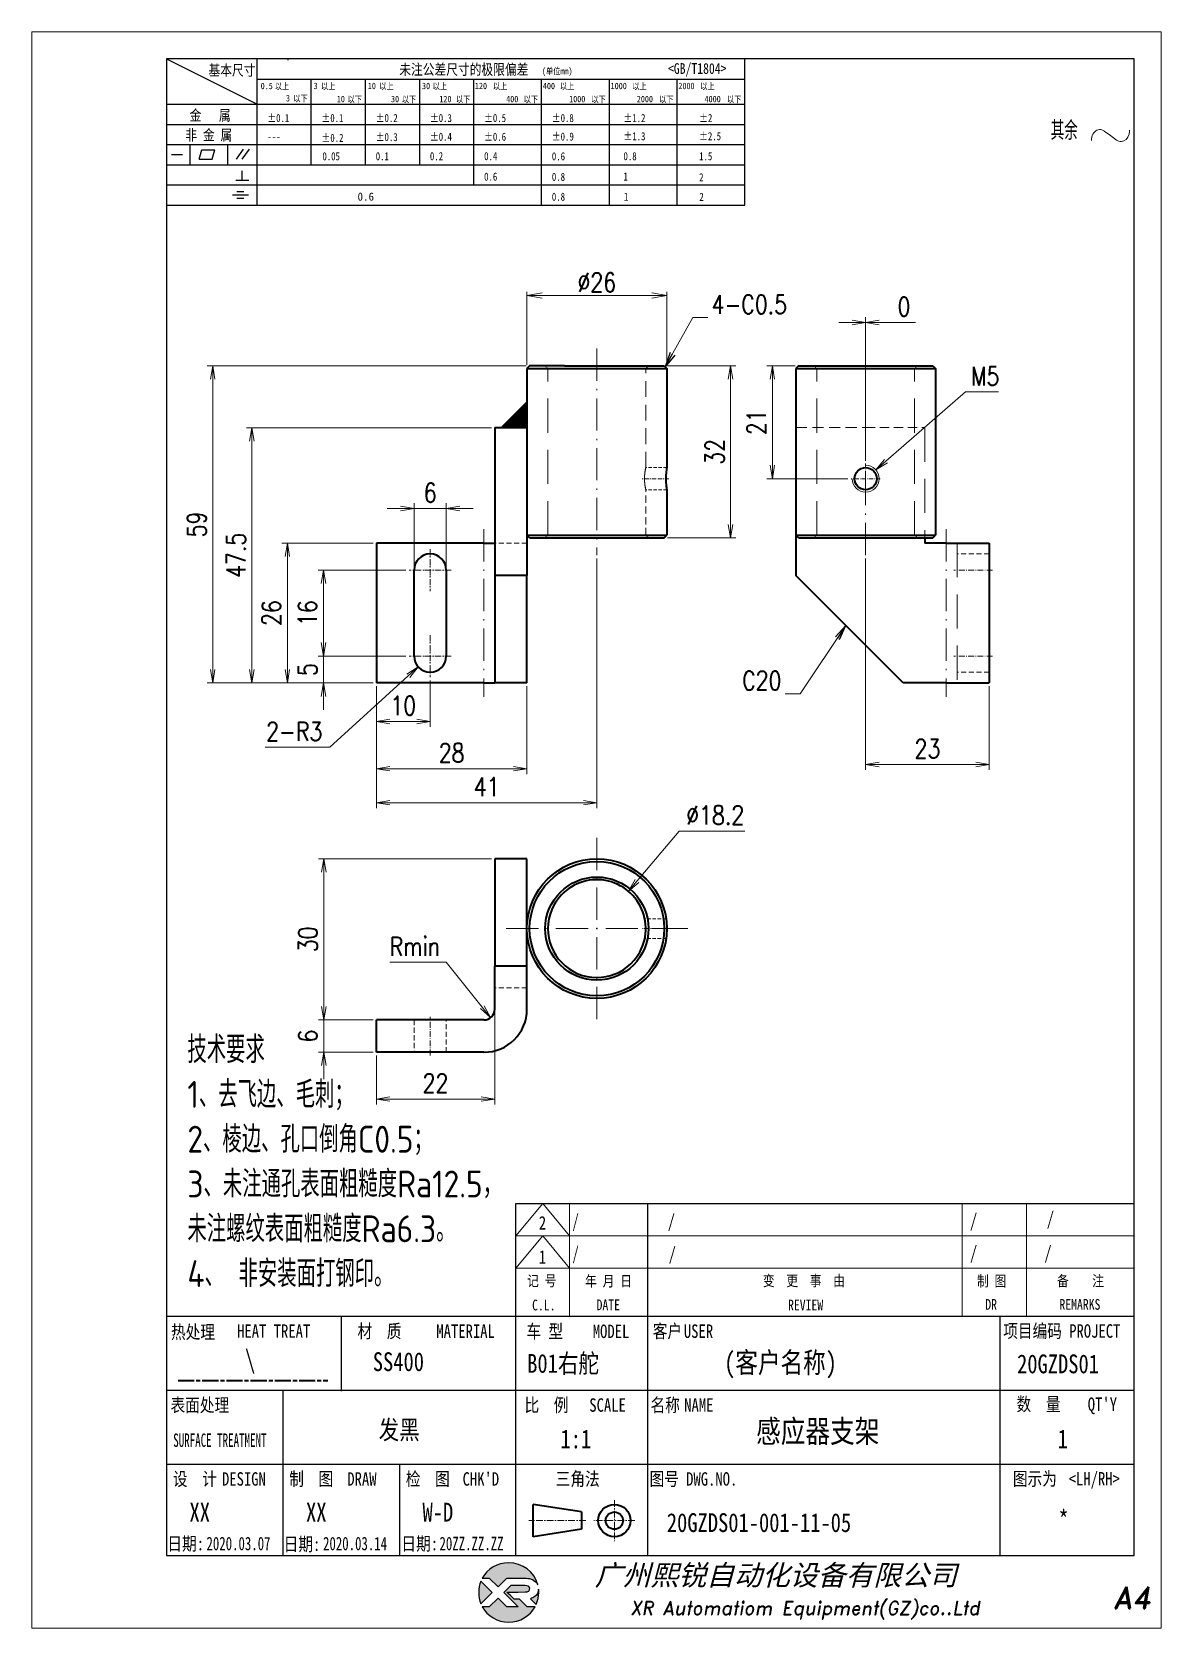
# Model space of a CAD drawing. Header units: millimetres. Extents: x 1333 to 78972, y -42879 to -5704.
# Drawn here: x 71932.1 to 72142.1, y -21799.1 to -21502.1 of the extents above; entities that cross this region are included whole.
import ezdxf
from ezdxf.enums import TextEntityAlignment as Align

# ---------------------------------------------------------------- set-up
doc = ezdxf.new("R2010")
doc.units = ezdxf.units.MM
doc.header["$LTSCALE"] = 0.5
for name, pattern in [('AM_ISO02W050x2', [3.75, 3, -0.75]), ('AM_ISO08W050x2', [9, 6, -0.75, 1.5, -0.75]), ('CENTER', [2, 1.25, -0.25, 0.25, -0.25]), ('DASHDOT', [18.5, 12, -3, 0.5, -3]), ('DASHED', [19.05, 12.7, -6.35]), ('DOT2', [0.125, 0, -0.125])]:
    doc.linetypes.add(name, pattern=pattern)
for name, color, linetype in [('DIM', 3, 'Continuous'), ('Drawing', 7, 'Continuous'), ('layer 1', 7, 'Continuous'), ('图号', 7, 'Continuous'), ('图名', 7, 'Continuous'), ('图框文字', 7, 'Continuous'), ('数量', 7, 'Continuous'), ('材质', 7, 'Continuous'), ('表面处理', 7, 'Continuous'), ('车型', 7, 'Continuous')]:
    doc.layers.add(name, color=color, linetype=linetype)
for name, color, linetype, lineweight in [('中心线', 2, 'AM_ISO08W050x2', 18), ('图框', 7, 'Continuous', 18), ('标注线', 3, 'Continuous', 18), ('热处理', 7, 'Continuous', 20), ('粗实线', 7, 'Continuous', 35), ('粗点划线', 6, 'AM_ISO08W050x2', 35), ('细实线', 3, 'Continuous', 18), ('虚线', 1, 'AM_ISO02W050x2', 18)]:
    doc.layers.add(name, color=color, linetype=linetype, lineweight=lineweight)
doc.layers.add('打印-禁用', color=7, linetype='Continuous', lineweight=15, plot=False)
doc.styles.add('DIM', font='romans.shx', dxfattribs={"width": 0.8, "bigfont": 'bigfont.shx'})
doc.styles.add('STYLE1', font='')
doc.styles.add('国标', font='simfang.ttf', dxfattribs={"width": 0.8})
doc.styles.add('机械长仿宋', font='gbenor.shx', dxfattribs={"height": 1, "bigfont": 'gbcbig.shx'})
doc.styles.add('标题字', font='romand.shx', dxfattribs={"oblique": 10, "bigfont": 'bigfont.shx'})
doc.styles.get('STYLE1').set_extended_font_data('SimSun')
doc.dimstyles.new('XR 1-1', dxfattribs={"dimtxt": 3.5, "dimasz": 2.5, "dimexe": 1, "dimexo": 0.625, "dimgap": 1.2, "dimtad": 1, "dimtoh": 1, "dimdsep": 46, "dimtxsty": 'DIM', "dimblk": 'OPEN', "dimcen": 0, "dimclrd": 8, "dimclre": 8, "dimclrt": 2, "dimazin": 2, "dimtfac": 0.5, "dimtmove": 0, "dimatfit": 3, "dimldrblk": 'OPEN', "dimfxl": 1, "dimtolj": 2, "dimlwd": 18, "dimlwe": 18, "dimarcsym": 0})
doc.dimstyles.new('XR 1-1$0', dxfattribs={"dimtxt": 3.5, "dimasz": 2.5, "dimexe": 1, "dimexo": 0.625, "dimgap": 1.2, "dimtad": 1, "dimzin": 9, "dimdsep": 46, "dimtxsty": 'DIM', "dimblk": 'OPEN', "dimcen": 0, "dimclrd": 8, "dimclre": 8, "dimclrt": 2, "dimazin": 2, "dimtfac": 0.5, "dimtmove": 0, "dimatfit": 3, "dimldrblk": 'OPEN', "dimfxl": 1, "dimtolj": 2, "dimlwd": 18, "dimlwe": 18, "dimarcsym": 0})
doc.dimstyles.new('XR 1-1$3', dxfattribs={"dimtxt": 3.5, "dimasz": 2.5, "dimexe": 1, "dimexo": 0.625, "dimgap": 1.2, "dimtad": 1, "dimtoh": 1, "dimdsep": 46, "dimtxsty": 'DIM', "dimblk": 'OPEN', "dimcen": 0, "dimclrd": 8, "dimclre": 8, "dimclrt": 2, "dimazin": 2, "dimtfac": 0.5, "dimtofl": 0, "dimtmove": 0, "dimatfit": 3, "dimldrblk": 'OPEN', "dimfxl": 1, "dimtolj": 2, "dimlwd": 18, "dimlwe": 18, "dimarcsym": 0})
doc.dimstyles.new('XR 1-1$4', dxfattribs={"dimtxt": 3.5, "dimasz": 2.5, "dimexe": 1, "dimexo": 0.625, "dimgap": 1.2, "dimtad": 1, "dimtoh": 1, "dimdsep": 46, "dimtxsty": 'DIM', "dimblk": 'OPEN', "dimcen": 0, "dimclrd": 8, "dimclre": 8, "dimclrt": 2, "dimazin": 2, "dimtfac": 0.5, "dimtofl": 0, "dimtmove": 0, "dimatfit": 3, "dimldrblk": 'OPEN', "dimfxl": 1, "dimtolj": 2, "dimlwd": 18, "dimlwe": 18, "dimarcsym": 0})

msp = doc.modelspace()

# ---------------------------------------------------------------- texts
at = {"layer": '图号', "color": 3, "style": '国标', "width": 0.8}
msp.add_text('20GZDS01-001-11-05', height=3.5, dxfattribs=at).set_placement((72050.135, -21781.219))
at = {"layer": '图名', "color": 3, "style": '国标', "width": 0.8}
msp.add_text('感应器支架', height=4.2, dxfattribs=at).set_placement((72078.207, -21764.578), align=Align.CENTER)
at = {"layer": '图框文字', "color": 3, "style": '国标'}
for s, height, width, p in [('2', 2.5, 0.8, (72026.333, -21724.936)), ('/', 2.5, 0.705904, (72032.565, -21724.62)), ('/', 2.5, 0.8, (72050.3, -21724.62)), ('/', 2.5, 0.8, (72106.505, -21724.521)), ('/', 2.5, 0.8, (72120.8, -21724.15)), ('/', 2.5, 0.705904, (72032.565, -21730.62)), ('/', 2.5, 0.8, (72050.472, -21730.705)), ('/', 2.5, 0.8, (72106.505, -21730.521)), ('/', 2.5, 0.8, (72120.337, -21730.51)), ('1', 2.5, 0.8, (72026.322, -21731.296)), ('    (客户名称)', 3.85, 0.8, (72052.4, -21751.611)), ('20GZDS01', 3.5, 0.8, (72115.272, -21751.682)), ('1:1', 3.5, 0.8, (72030.356, -21765.659)), ('XX', 3.5, 0.8, (71961.353, -21779.276)), ('XX', 3.5, 0.8, (71983.033, -21779.276)), ('W-D', 3.5, 0.8, (72004.693, -21779.276)), ('2020.03.07', 2.5, 0.7, (71964.518, -21784.612)), ('2020.03.14', 2.5, 0.7, (71986.198, -21784.612)), ('20ZZ.ZZ.ZZ', 2.5, 0.7, (72007.858, -21784.612))]:
    msp.add_text(s, height=height, dxfattribs=dict(at, width=width)).set_placement(p)
at = {"layer": '图框文字', "color": 3, "style": '国标', "width": 0.8}
msp.add_text('*', height=3.5, dxfattribs=at).set_placement((72123.927, -21780.676), align=Align.CENTER)
at = {"layer": '数量', "color": 3, "style": '国标', "width": 0.8}
msp.add_text('1', height=3.5, dxfattribs=at).set_placement((72123.773, -21765.644), align=Align.CENTER)
at = {"layer": '材质', "color": 3, "style": '国标', "width": 0.8}
msp.add_text('SS400', height=3.5, dxfattribs=at).set_placement((72000.213, -21751.272), align=Align.CENTER)
at = {"layer": '标注线', "color": 2, "char_height": 3.5, "style": 'DIM'}
for s, insert, attachment_point in [('{\\Fromans,bigfont|c134;4-}C0.5', (72058.458, -21554.548), 7), ('\\A2;C20', (72071.461, -21624.531), 9)]:
    msp.add_mtext(s, dxfattribs=dict(at, insert=insert, attachment_point=attachment_point))
at = {"layer": '标注线', "color": 2, "insert": (71960.968, -21735.661), "char_height": 5, "width": 114.82461, "attachment_point": 7, "style": '机械长仿宋'}
msp.add_mtext('\\A2;技术要求\\P1、去飞边、毛刺；\\P2、棱边、孔口倒角C0.5；\\P3、未注通孔表面粗糙度Ra12.5，\\P未注螺纹表面粗糙度Ra6.3。\\P{\\A0;4、\\C3; \\C2;非安装面打钢印。}', dxfattribs=at)
at = {"layer": '热处理', "color": 3, "style": '国标', "width": 0.8}
msp.add_text('\\', height=3.5, dxfattribs=at).set_placement((71972.635, -21750.896), align=Align.CENTER)
at = {"layer": '表面处理', "color": 3, "style": '国标', "width": 0.8}
msp.add_text('发黑', height=3.5, dxfattribs=at).set_placement((72000.355, -21763.949), align=Align.CENTER)
at = {"layer": '车型', "color": 3, "style": '国标', "width": 0.8}
msp.add_text('B01右舵', height=3.5, dxfattribs=at).set_placement((72024.16, -21751.596))

# ---------------------------------------------------------------- blocks, each defined once
blk = doc.blocks.new('XR')
at = {"true_color": 0xfc8000}
h = blk.add_hatch(color=30, dxfattribs=at)
h.set_gradient(color1=(252, 128, 0), rotation=240, one_color=1, tint=1, name='INVCURVED')
edge = h.paths.add_edge_path()
edge.add_spline(control_points=[(-434.18, -5928.47), (-433.9, -5928.74), (-433.63, -5929.01), (-433.63, -5929.01), (-433.63, -5929.01), (-433.63, -5929.01), (-433.36, -5928.74), (-433.09, -5928.47)], knot_values=[0.5625, 0.5625, 0.5625, 0.5625, 0.625, 0.625, 0.625, 0.625, 0.6875, 0.6875, 0.6875, 0.6875], degree=3, periodic=0)
edge.add_spline(control_points=[(-433.09, -5928.47), (-432.82, -5928.2), (-432.54, -5927.93), (-432.54, -5927.93), (-432.54, -5927.93), (-432.54, -5927.93), (-432.04, -5927.93), (-431.53, -5927.93)], knot_values=[0.4375, 0.4375, 0.4375, 0.4375, 0.5, 0.5, 0.5, 0.5, 0.5625, 0.5625, 0.5625, 0.5625], degree=3, periodic=0)
edge.add_spline(control_points=[(-431.53, -5927.93), (-431.03, -5927.93), (-430.52, -5927.93), (-430.52, -5927.93), (-430.52, -5927.93), (-430, -5927.93), (-429.43, -5927.96), (-429.01, -5928.33)], knot_values=[0.25, 0.25, 0.25, 0.25, 0.3125, 0.3125, 0.3125, 0.3125, 0.4375, 0.4375, 0.4375, 0.4375], degree=3, periodic=0)
edge.add_spline(control_points=[(-429.01, -5928.33), (-428.88, -5928.44), (-428.78, -5928.59), (-428.71, -5928.75)], knot_values=[0.125, 0.125, 0.125, 0.125, 0.25, 0.25, 0.25, 0.25], degree=3, periodic=0)
edge.add_spline(control_points=[(-428.71, -5928.75), (-429.13, -5927.18), (-430.58, -5926.02), (-432.31, -5926.02)], knot_values=[0, 0, 0, 0, 0.125, 0.125, 0.125, 0.125], degree=3, periodic=0)
edge.add_spline(control_points=[(-432.31, -5926.02), (-433.72, -5926.02), (-434.94, -5926.79), (-435.58, -5927.93)], knot_values=[0.875, 0.875, 0.875, 0.875, 1, 1, 1, 1], degree=3, periodic=0)
edge.add_spline(control_points=[(-435.58, -5927.93), (-435.58, -5927.93), (-434.72, -5927.93), (-434.72, -5927.93), (-434.72, -5927.93), (-434.72, -5927.93), (-434.45, -5928.2), (-434.18, -5928.47)], knot_values=[0.6875, 0.6875, 0.6875, 0.6875, 0.8125, 0.8125, 0.8125, 0.8125, 0.875, 0.875, 0.875, 0.875], degree=3, periodic=0)
edge = h.paths.add_edge_path()
edge.add_spline(control_points=[(-434.79, -5929.26), (-435.04, -5929.02), (-435.34, -5928.72), (-435.54, -5928.53)], knot_values=[0.562504, 0.562504, 0.562504, 0.562504, 0.656252, 0.656252, 0.656252, 0.656252], degree=3, periodic=0)
edge.add_spline(control_points=[(-435.54, -5928.53), (-435.67, -5928.4), (-435.76, -5928.31), (-435.76, -5928.31), (-435.76, -5928.31), (-435.94, -5928.74), (-436.03, -5929.21), (-436.03, -5929.71)], knot_values=[0.25, 0.25, 0.25, 0.25, 0.312504, 0.312504, 0.312504, 0.312504, 0.562504, 0.562504, 0.562504, 0.562504], degree=3, periodic=0)
edge.add_spline(control_points=[(-436.03, -5929.71), (-436.03, -5930.2), (-435.94, -5930.67), (-435.76, -5931.1), (-435.76, -5931.1), (-435.4, -5930.75), (-435.05, -5930.4)], knot_values=[0.874998, 0.874998, 0.874998, 0.874998, 1.124998, 1.124998, 1.124998, 1.25, 1.25, 1.25, 1.25], degree=3, periodic=0)
edge.add_spline(control_points=[(-435.05, -5930.4), (-434.7, -5930.05), (-434.34, -5929.71), (-434.34, -5929.71), (-434.34, -5929.71), (-434.34, -5929.71), (-434.34, -5929.71), (-434.34, -5929.71)], knot_values=[0.749878, 0.749878, 0.749878, 0.749878, 0.874875, 0.874875, 0.874875, 0.874875, 0.874998, 0.874998, 0.874998, 0.874998], degree=3, periodic=0)
edge.add_spline(control_points=[(-434.34, -5929.71), (-434.34, -5929.71), (-434.34, -5929.71), (-434.34, -5929.71)], knot_values=[0.749634, 0.749634, 0.749634, 0.749634, 0.749817, 0.749817, 0.749817, 0.749817], degree=3, periodic=0)
edge.add_spline(control_points=[(-434.35, -5929.7), (-434.35, -5929.7), (-434.35, -5929.7), (-434.35, -5929.7)], knot_values=[0.738281, 0.738281, 0.738281, 0.738281, 0.742188, 0.742188, 0.742188, 0.742188], degree=3, periodic=0)
edge.add_spline(control_points=[(-434.35, -5929.7), (-434.36, -5929.69), (-434.37, -5929.68), (-434.38, -5929.67)], knot_values=[0.726563, 0.726563, 0.726563, 0.726563, 0.738281, 0.738281, 0.738281, 0.738281], degree=3, periodic=0)
edge.add_spline(control_points=[(-434.38, -5929.67), (-434.38, -5929.66), (-434.39, -5929.65), (-434.4, -5929.65)], knot_values=[0.718751, 0.718751, 0.718751, 0.718751, 0.726563, 0.726563, 0.726563, 0.726563], degree=3, periodic=0)
edge.add_spline(control_points=[(-434.4, -5929.65), (-434.42, -5929.63), (-434.45, -5929.6), (-434.47, -5929.58)], knot_values=[0.703126, 0.703126, 0.703126, 0.703126, 0.718751, 0.718751, 0.718751, 0.718751], degree=3, periodic=0)
edge.add_spline(control_points=[(-434.47, -5929.58), (-434.5, -5929.55), (-434.53, -5929.52), (-434.56, -5929.49)], knot_values=[0.687501, 0.687501, 0.687501, 0.687501, 0.703126, 0.703126, 0.703126, 0.703126], degree=3, periodic=0)
edge.add_spline(control_points=[(-434.56, -5929.49), (-434.63, -5929.42), (-434.71, -5929.35), (-434.79, -5929.26)], knot_values=[0.656252, 0.656252, 0.656252, 0.656252, 0.687501, 0.687501, 0.687501, 0.687501], degree=3, periodic=0)
at = {"true_color": 0x0348ff}
h = blk.add_hatch(color=160, dxfattribs=at)
h.set_gradient(color1=(3, 72, 255), color2=(0, 41, 153), one_color=1, tint=0.3, name='HEMISPHERICAL')
edge = h.paths.add_edge_path()
edge.add_spline(control_points=[(-432.54, -5929.67), (-432.26, -5929.95), (-431.94, -5930.23), (-431.66, -5930.51), (-431.66, -5930.51), (-431.66, -5930.51), (-431.66, -5930.51), (-431.66, -5930.51)], knot_values=[0.736842, 0.736842, 0.736842, 0.736842, 0.789474, 0.789474, 0.789474, 0.789474, 0.802633, 0.802633, 0.802633, 0.802633], degree=3, periodic=0)
edge.add_spline(control_points=[(-431.66, -5930.51), (-431.65, -5930.51), (-431.65, -5930.52), (-431.65, -5930.52)], knot_values=[0.802633, 0.802633, 0.802633, 0.802633, 0.815791, 0.815791, 0.815791, 0.815791], degree=3, periodic=0)
edge.add_spline(control_points=[(-431.65, -5930.52), (-431.64, -5930.53), (-431.64, -5930.53), (-431.64, -5930.53)], knot_values=[0.815791, 0.815791, 0.815791, 0.815791, 0.82237, 0.82237, 0.82237, 0.82237], degree=3, periodic=0)
edge.add_spline(control_points=[(-431.64, -5930.53), (-431.64, -5930.53), (-431.64, -5930.53), (-431.63, -5930.54)], knot_values=[0.82237, 0.82237, 0.82237, 0.82237, 0.828949, 0.828949, 0.828949, 0.828949], degree=3, periodic=0)
edge.add_spline(control_points=[(-431.63, -5930.54), (-431.63, -5930.54), (-431.63, -5930.54), (-431.63, -5930.54), (-431.63, -5930.54), (-431.63, -5930.54), (-431.59, -5930.54), (-431.52, -5930.54)], knot_values=[0.841901, 0.841901, 0.841901, 0.841901, 0.842105, 0.842105, 0.842105, 0.842105, 0.855264, 0.855264, 0.855264, 0.855264], degree=3, periodic=0)
edge.add_spline(control_points=[(-431.52, -5930.54), (-431.46, -5930.54), (-431.38, -5930.54), (-431.3, -5930.54)], knot_values=[0.855264, 0.855264, 0.855264, 0.855264, 0.868422, 0.868422, 0.868422, 0.868422], degree=3, periodic=0)
edge.add_spline(control_points=[(-431.3, -5930.54), (-431.26, -5930.54), (-431.22, -5930.54), (-431.18, -5930.54)], knot_values=[0.868422, 0.868422, 0.868422, 0.868422, 0.875, 0.875, 0.875, 0.875], degree=3, periodic=0)
edge.add_spline(control_points=[(-431.18, -5930.54), (-431.14, -5930.54), (-431.1, -5930.54), (-431.07, -5930.54)], knot_values=[0.875, 0.875, 0.875, 0.875, 0.881579, 0.881579, 0.881579, 0.881579], degree=3, periodic=0)
edge.add_spline(control_points=[(-431.07, -5930.54), (-431.05, -5930.54), (-431.04, -5930.54), (-431.03, -5930.54)], knot_values=[0.881579, 0.881579, 0.881579, 0.881579, 0.884869, 0.884869, 0.884869, 0.884869], degree=3, periodic=0)
edge.add_spline(control_points=[(-431.03, -5930.54), (-431.02, -5930.54), (-431, -5930.54), (-431, -5930.54)], knot_values=[0.884869, 0.884869, 0.884869, 0.884869, 0.888158, 0.888158, 0.888158, 0.888158], degree=3, periodic=0)
edge.add_spline(control_points=[(-431, -5930.54), (-430.99, -5930.54), (-430.99, -5930.54), (-430.98, -5930.54)], knot_values=[0.888158, 0.888158, 0.888158, 0.888158, 0.889803, 0.889803, 0.889803, 0.889803], degree=3, periodic=0)
edge.add_spline(control_points=[(-430.98, -5930.54), (-430.98, -5930.54), (-430.98, -5930.54), (-430.97, -5930.54)], knot_values=[0.889803, 0.889803, 0.889803, 0.889803, 0.891447, 0.891447, 0.891447, 0.891447], degree=3, periodic=0)
edge.add_spline(control_points=[(-430.97, -5930.54), (-430.97, -5930.54), (-430.97, -5930.54), (-430.97, -5930.54)], knot_values=[0.891447, 0.891447, 0.891447, 0.891447, 0.89227, 0.89227, 0.89227, 0.89227], degree=3, periodic=0)
edge.add_spline(control_points=[(-430.97, -5930.54), (-430.97, -5930.54), (-430.97, -5930.54), (-430.97, -5930.54)], knot_values=[0.89227, 0.89227, 0.89227, 0.89227, 0.893092, 0.893092, 0.893092, 0.893092], degree=3, periodic=0)
edge.add_spline(control_points=[(-430.97, -5930.54), (-430.97, -5930.54), (-430.97, -5930.54), (-430.97, -5930.54)], knot_values=[0.893092, 0.893092, 0.893092, 0.893092, 0.893503, 0.893503, 0.893503, 0.893503], degree=3, periodic=0)
edge.add_spline(control_points=[(-430.97, -5930.54), (-430.97, -5930.54), (-430.97, -5930.54), (-430.97, -5930.54)], knot_values=[0.893503, 0.893503, 0.893503, 0.893503, 0.893914, 0.893914, 0.893914, 0.893914], degree=3, periodic=0)
edge.add_spline(control_points=[(-430.97, -5930.54), (-430.97, -5930.54), (-430.97, -5930.54), (-430.97, -5930.54)], knot_values=[0.893914, 0.893914, 0.893914, 0.893914, 0.89412, 0.89412, 0.89412, 0.89412], degree=3, periodic=0)
edge.add_spline(control_points=[(-430.97, -5930.54), (-430.97, -5930.54), (-430.97, -5930.54), (-430.97, -5930.54)], knot_values=[0.89412, 0.89412, 0.89412, 0.89412, 0.894326, 0.894326, 0.894326, 0.894326], degree=3, periodic=0)
edge.add_spline(control_points=[(-430.97, -5930.54), (-430.97, -5930.54), (-430.97, -5930.54), (-430.97, -5930.54)], knot_values=[0.894428, 0.894428, 0.894428, 0.894428, 0.894531, 0.894531, 0.894531, 0.894531], degree=3, periodic=0)
edge.add_spline(control_points=[(-430.97, -5930.54), (-430.97, -5930.54), (-430.97, -5930.54), (-430.97, -5930.54)], knot_values=[0.894531, 0.894531, 0.894531, 0.894531, 0.894583, 0.894583, 0.894583, 0.894583], degree=3, periodic=0)
edge.add_spline(control_points=[(-430.97, -5930.54), (-430.97, -5930.54), (-430.97, -5930.54), (-430.97, -5930.54), (-430.97, -5930.54), (-430.97, -5930.54), (-430.73, -5930.78), (-430.49, -5931.01)], knot_values=[0.894685, 0.894685, 0.894685, 0.894685, 0.894737, 0.894737, 0.894737, 0.894737, 0.921052, 0.921052, 0.921052, 0.921052], degree=3, periodic=0)
edge.add_spline(control_points=[(-430.49, -5931.01), (-430.26, -5931.24), (-430.02, -5931.48), (-430.02, -5931.48)], knot_values=[0.921052, 0.921052, 0.921052, 0.921052, 0.947368, 0.947368, 0.947368, 0.947368], degree=3, periodic=0)
edge.add_spline(control_points=[(-430.02, -5931.48), (-430.02, -5931.48), (-430.02, -5931.48), (-430.02, -5931.48)], knot_values=[0.947522, 0.947522, 0.947522, 0.947522, 0.947573, 0.947573, 0.947573, 0.947573], degree=3, periodic=0)
edge.add_spline(control_points=[(-430.02, -5931.48), (-430.02, -5931.48), (-430.02, -5931.48), (-430.02, -5931.48)], knot_values=[0.947573, 0.947573, 0.947573, 0.947573, 0.947676, 0.947676, 0.947676, 0.947676], degree=3, periodic=0)
edge.add_spline(control_points=[(-430.02, -5931.48), (-430.02, -5931.48), (-430.02, -5931.48), (-430.02, -5931.48)], knot_values=[0.947676, 0.947676, 0.947676, 0.947676, 0.947779, 0.947779, 0.947779, 0.947779], degree=3, periodic=0)
edge.add_spline(control_points=[(-430.02, -5931.48), (-430.02, -5931.48), (-430.02, -5931.48), (-430.02, -5931.48)], knot_values=[0.947779, 0.947779, 0.947779, 0.947779, 0.947984, 0.947984, 0.947984, 0.947984], degree=3, periodic=0)
edge.add_spline(control_points=[(-430.02, -5931.48), (-430.02, -5931.48), (-430.02, -5931.48), (-430.02, -5931.48)], knot_values=[0.947984, 0.947984, 0.947984, 0.947984, 0.94819, 0.94819, 0.94819, 0.94819], degree=3, periodic=0)
edge.add_spline(control_points=[(-430.02, -5931.48), (-430.02, -5931.48), (-430.02, -5931.48), (-430.02, -5931.48)], knot_values=[0.94819, 0.94819, 0.94819, 0.94819, 0.948601, 0.948601, 0.948601, 0.948601], degree=3, periodic=0)
edge.add_spline(control_points=[(-430.02, -5931.48), (-430.02, -5931.48), (-430.02, -5931.48), (-430.02, -5931.48)], knot_values=[0.948601, 0.948601, 0.948601, 0.948601, 0.949012, 0.949012, 0.949012, 0.949012], degree=3, periodic=0)
edge.add_spline(control_points=[(-430.02, -5931.48), (-430.02, -5931.48), (-430.01, -5931.48), (-430.01, -5931.48)], knot_values=[0.949012, 0.949012, 0.949012, 0.949012, 0.949834, 0.949834, 0.949834, 0.949834], degree=3, periodic=0)
edge.add_spline(control_points=[(-430.01, -5931.48), (-430.01, -5931.48), (-430.01, -5931.48), (-430.01, -5931.48)], knot_values=[0.949834, 0.949834, 0.949834, 0.949834, 0.950657, 0.950657, 0.950657, 0.950657], degree=3, periodic=0)
edge.add_spline(control_points=[(-430.01, -5931.48), (-430.01, -5931.48), (-430, -5931.48), (-430, -5931.48)], knot_values=[0.950657, 0.950657, 0.950657, 0.950657, 0.952301, 0.952301, 0.952301, 0.952301], degree=3, periodic=0)
edge.add_spline(control_points=[(-430, -5931.48), (-429.99, -5931.48), (-429.98, -5931.48), (-429.98, -5931.48)], knot_values=[0.952301, 0.952301, 0.952301, 0.952301, 0.953946, 0.953946, 0.953946, 0.953946], degree=3, periodic=0)
edge.add_spline(control_points=[(-429.98, -5931.48), (-429.96, -5931.48), (-429.95, -5931.48), (-429.93, -5931.48)], knot_values=[0.953946, 0.953946, 0.953946, 0.953946, 0.957236, 0.957236, 0.957236, 0.957236], degree=3, periodic=0)
edge.add_spline(control_points=[(-429.93, -5931.48), (-429.91, -5931.48), (-429.89, -5931.48), (-429.87, -5931.48)], knot_values=[0.957236, 0.957236, 0.957236, 0.957236, 0.960525, 0.960525, 0.960525, 0.960525], degree=3, periodic=0)
edge.add_spline(control_points=[(-429.87, -5931.48), (-429.82, -5931.48), (-429.77, -5931.48), (-429.71, -5931.48)], knot_values=[0.960525, 0.960525, 0.960525, 0.960525, 0.967104, 0.967104, 0.967104, 0.967104], degree=3, periodic=0)
edge.add_spline(control_points=[(-429.71, -5931.48), (-429.65, -5931.48), (-429.59, -5931.48), (-429.53, -5931.48)], knot_values=[0.967104, 0.967104, 0.967104, 0.967104, 0.973683, 0.973683, 0.973683, 0.973683], degree=3, periodic=0)
edge.add_spline(control_points=[(-429.53, -5931.48), (-429.41, -5931.48), (-429.29, -5931.48), (-429.19, -5931.48)], knot_values=[0.973683, 0.973683, 0.973683, 0.973683, 0.98684, 0.98684, 0.98684, 0.98684], degree=3, periodic=0)
edge.add_spline(control_points=[(-429.19, -5931.48), (-429.1, -5931.48), (-429.04, -5931.48), (-429.04, -5931.48), (-429.67, -5932.62), (-430.9, -5933.39), (-432.31, -5933.39)], knot_values=[0.98684, 0.98684, 0.98684, 0.98684, 1, 1, 1, 1.052632, 1.052632, 1.052632, 1.052632], degree=3, periodic=0)
edge.add_spline(control_points=[(-432.31, -5933.39), (-433.72, -5933.39), (-434.94, -5932.62), (-435.58, -5931.48), (-435.58, -5931.48), (-435.58, -5931.48), (-435.36, -5931.48), (-435.15, -5931.48)], knot_values=[0.052632, 0.052632, 0.052632, 0.052632, 0.105263, 0.105263, 0.105263, 0.105263, 0.131579, 0.131579, 0.131579, 0.131579], degree=3, periodic=0)
edge.add_spline(control_points=[(-435.15, -5931.48), (-434.93, -5931.48), (-434.72, -5931.48), (-434.72, -5931.48), (-434.72, -5931.48), (-434.72, -5931.48), (-434.45, -5931.21), (-434.18, -5930.94)], knot_values=[0.131579, 0.131579, 0.131579, 0.131579, 0.157895, 0.157895, 0.157895, 0.157895, 0.184211, 0.184211, 0.184211, 0.184211], degree=3, periodic=0)
edge.add_spline(control_points=[(-434.18, -5930.94), (-433.9, -5930.67), (-433.63, -5930.4), (-433.63, -5930.4), (-433.63, -5930.4), (-433.63, -5930.4), (-433.36, -5930.67), (-433.09, -5930.94)], knot_values=[0.184211, 0.184211, 0.184211, 0.184211, 0.210526, 0.210526, 0.210526, 0.210526, 0.236842, 0.236842, 0.236842, 0.236842], degree=3, periodic=0)
edge.add_spline(control_points=[(-433.09, -5930.94), (-432.82, -5931.21), (-432.54, -5931.48), (-432.54, -5931.48), (-432.54, -5931.48), (-432.54, -5931.48), (-432.19, -5931.48), (-431.83, -5931.48)], knot_values=[0.236842, 0.236842, 0.236842, 0.236842, 0.263158, 0.263158, 0.263158, 0.263158, 0.289474, 0.289474, 0.289474, 0.289474], degree=3, periodic=0)
edge.add_spline(control_points=[(-431.83, -5931.48), (-431.48, -5931.48), (-431.12, -5931.48), (-431.12, -5931.48), (-431.12, -5931.48), (-431.12, -5931.48), (-431.57, -5931.03), (-432.02, -5930.59)], knot_values=[0.289474, 0.289474, 0.289474, 0.289474, 0.315789, 0.315789, 0.315789, 0.315789, 0.342105, 0.342105, 0.342105, 0.342105], degree=3, periodic=0)
edge.add_spline(control_points=[(-432.02, -5930.59), (-432.47, -5930.15), (-432.92, -5929.71), (-432.92, -5929.71), (-432.92, -5929.71), (-432.92, -5929.71), (-432.71, -5929.5), (-432.5, -5929.29)], knot_values=[0.342105, 0.342105, 0.342105, 0.342105, 0.368421, 0.368421, 0.368421, 0.368421, 0.394737, 0.394737, 0.394737, 0.394737], degree=3, periodic=0)
edge.add_spline(control_points=[(-432.5, -5929.29), (-432.3, -5929.09), (-432.09, -5928.88), (-432.09, -5928.88)], knot_values=[0.394737, 0.394737, 0.394737, 0.394737, 0.421053, 0.421053, 0.421053, 0.421053], degree=3, periodic=0)
edge.add_spline(control_points=[(-432.09, -5928.88), (-432.09, -5928.88), (-432.06, -5928.86), (-432.06, -5928.86)], knot_values=[0.421053, 0.421053, 0.421053, 0.421053, 0.473684, 0.473684, 0.473684, 0.473684], degree=3, periodic=0)
edge.add_spline(control_points=[(-432.06, -5928.86), (-432.06, -5928.86), (-432.06, -5928.86), (-432.06, -5928.86), (-432.06, -5928.86), (-432.06, -5928.86), (-430.4, -5928.86), (-430.26, -5928.86)], knot_values=[0.473684, 0.473684, 0.473684, 0.473684, 0.473684, 0.473684, 0.473684, 0.473684, 0.526316, 0.526316, 0.526316, 0.526316], degree=3, periodic=0)
edge.add_spline(control_points=[(-430.26, -5928.86), (-429.54, -5928.86), (-429.62, -5929.4), (-429.83, -5929.55)], knot_values=[0.526316, 0.526316, 0.526316, 0.526316, 0.578947, 0.578947, 0.578947, 0.578947], degree=3, periodic=0)
edge.add_spline(control_points=[(-429.83, -5929.55), (-429.94, -5929.62), (-430.08, -5929.65), (-430.26, -5929.65), (-430.26, -5929.65), (-430.26, -5929.65), (-430.48, -5929.65), (-430.71, -5929.66)], knot_values=[0.578947, 0.578947, 0.578947, 0.578947, 0.631579, 0.631579, 0.631579, 0.631579, 0.657895, 0.657895, 0.657895, 0.657895], degree=3, periodic=0)
edge.add_spline(control_points=[(-430.71, -5929.66), (-430.93, -5929.66), (-431.15, -5929.67), (-431.15, -5929.67), (-431.15, -5929.67), (-431.15, -5929.67), (-432.54, -5929.67), (-432.54, -5929.67)], knot_values=[0.657895, 0.657895, 0.657895, 0.657895, 0.684211, 0.684211, 0.684211, 0.684211, 0.736842, 0.736842, 0.736842, 0.736842], degree=3, periodic=0)
edge = h.paths.add_edge_path()
edge.add_spline(control_points=[(-428.6, -5929.32), (-428.61, -5929.67), (-428.76, -5930), (-429.06, -5930.22)], knot_values=[0.8, 0.8, 0.8, 0.8, 1, 1, 1, 1], degree=3, periodic=0)
edge.add_spline(control_points=[(-429.06, -5930.22), (-429.22, -5930.34), (-429.41, -5930.43), (-429.61, -5930.48)], knot_values=[0.6, 0.6, 0.6, 0.6, 0.8, 0.8, 0.8, 0.8], degree=3, periodic=0)
edge.add_spline(control_points=[(-429.61, -5930.48), (-429.61, -5930.48), (-428.9, -5931.19), (-428.9, -5931.19), (-428.9, -5931.19), (-428.69, -5930.73), (-428.58, -5930.23), (-428.58, -5929.71)], knot_values=[0.2, 0.2, 0.2, 0.2, 0.4, 0.4, 0.4, 0.4, 0.6, 0.6, 0.6, 0.6], degree=3, periodic=0)
edge.add_spline(control_points=[(-428.58, -5929.71), (-428.58, -5929.58), (-428.59, -5929.45), (-428.6, -5929.32)], knot_values=[0, 0, 0, 0, 0.2, 0.2, 0.2, 0.2], degree=3, periodic=0)
at = {"layer": 'layer 1', "color": 30}
for points, knots in [([(-432.31, -5926.02), (-430.58, -5926.02), (-429.13, -5927.18), (-428.71, -5928.75), (-428.71, -5928.75), (-428.78, -5928.59), (-428.88, -5928.44), (-429.01, -5928.33), (-429.01, -5928.33), (-429.43, -5927.96), (-430, -5927.93), (-430.52, -5927.93), (-430.52, -5927.93), (-430.52, -5927.93), (-432.54, -5927.93), (-432.54, -5927.93), (-432.54, -5927.93), (-432.54, -5927.93), (-433.63, -5929.01), (-433.63, -5929.01), (-433.63, -5929.01), (-433.63, -5929.01), (-434.72, -5927.93), (-434.72, -5927.93), (-434.72, -5927.93), (-434.72, -5927.93), (-435.58, -5927.93), (-435.58, -5927.93), (-435.58, -5927.93), (-434.94, -5926.79), (-433.72, -5926.02), (-432.31, -5926.02)], [0, 0, 0, 0, 0.125, 0.125, 0.125, 0.125, 0.25, 0.25, 0.25, 0.25, 0.375, 0.375, 0.375, 0.375, 0.5, 0.5, 0.5, 0.5, 0.625, 0.625, 0.625, 0.625, 0.75, 0.75, 0.75, 0.75, 0.875, 0.875, 0.875, 0.875, 1, 1, 1, 1]), ([(-435.76, -5931.1), (-435.94, -5930.67), (-436.03, -5930.2), (-436.03, -5929.71), (-436.03, -5929.71), (-436.03, -5929.21), (-435.94, -5928.74), (-435.76, -5928.31), (-435.76, -5928.31), (-435.76, -5928.31), (-434.34, -5929.71), (-434.34, -5929.71), (-434.34, -5929.71), (-434.34, -5929.71), (-435.76, -5931.1), (-435.76, -5931.1)], [0, 0, 0, 0, 0.25, 0.25, 0.25, 0.25, 0.5, 0.5, 0.5, 0.5, 0.75, 0.75, 0.75, 0.75, 1, 1, 1, 1])]:
    blk.add_open_spline(points, degree=3, knots=knots, dxfattribs=at)
at = {"layer": 'layer 1', "color": 154}
for points, knots in [([(-429.04, -5931.48), (-429.67, -5932.62), (-430.9, -5933.39), (-432.31, -5933.39), (-432.31, -5933.39), (-433.72, -5933.39), (-434.94, -5932.62), (-435.58, -5931.48), (-435.58, -5931.48), (-435.58, -5931.48), (-434.72, -5931.48), (-434.72, -5931.48), (-434.72, -5931.48), (-434.72, -5931.48), (-433.63, -5930.4), (-433.63, -5930.4), (-433.63, -5930.4), (-433.63, -5930.4), (-432.54, -5931.48), (-432.54, -5931.48), (-432.54, -5931.48), (-432.54, -5931.48), (-431.12, -5931.48), (-431.12, -5931.48), (-431.12, -5931.48), (-431.12, -5931.48), (-432.92, -5929.71), (-432.92, -5929.71), (-432.92, -5929.71), (-432.92, -5929.71), (-432.09, -5928.88), (-432.09, -5928.88), (-432.09, -5928.88), (-432.09, -5928.88), (-432.06, -5928.86), (-432.06, -5928.86), (-432.06, -5928.86), (-432.06, -5928.86), (-430.4, -5928.86), (-430.26, -5928.86), (-430.26, -5928.86), (-429.54, -5928.86), (-429.62, -5929.4), (-429.83, -5929.55), (-429.83, -5929.55), (-429.94, -5929.62), (-430.08, -5929.65), (-430.26, -5929.65), (-430.26, -5929.65), (-430.26, -5929.65), (-431.15, -5929.67), (-431.15, -5929.67), (-431.15, -5929.67), (-431.15, -5929.67), (-432.54, -5929.67), (-432.54, -5929.67), (-432.54, -5929.67), (-432.26, -5929.95), (-431.94, -5930.23), (-431.66, -5930.51), (-431.66, -5930.51), (-431.66, -5930.51), (-431.63, -5930.54), (-431.63, -5930.54), (-431.63, -5930.54), (-431.63, -5930.54), (-430.97, -5930.54), (-430.97, -5930.54), (-430.97, -5930.54), (-430.97, -5930.54), (-430.02, -5931.48), (-430.02, -5931.48), (-430.02, -5931.48), (-430.02, -5931.48), (-429.04, -5931.48), (-429.04, -5931.48)], [0, 0, 0, 0, 0.052632, 0.052632, 0.052632, 0.052632, 0.105263, 0.105263, 0.105263, 0.105263, 0.157895, 0.157895, 0.157895, 0.157895, 0.210526, 0.210526, 0.210526, 0.210526, 0.263158, 0.263158, 0.263158, 0.263158, 0.315789, 0.315789, 0.315789, 0.315789, 0.368421, 0.368421, 0.368421, 0.368421, 0.421053, 0.421053, 0.421053, 0.421053, 0.473684, 0.473684, 0.473684, 0.473684, 0.526316, 0.526316, 0.526316, 0.526316, 0.578947, 0.578947, 0.578947, 0.578947, 0.631579, 0.631579, 0.631579, 0.631579, 0.684211, 0.684211, 0.684211, 0.684211, 0.736842, 0.736842, 0.736842, 0.736842, 0.789474, 0.789474, 0.789474, 0.789474, 0.842105, 0.842105, 0.842105, 0.842105, 0.894737, 0.894737, 0.894737, 0.894737, 0.947368, 0.947368, 0.947368, 0.947368, 1, 1, 1, 1]), ([(-428.6, -5929.32), (-428.59, -5929.45), (-428.58, -5929.58), (-428.58, -5929.71), (-428.58, -5929.71), (-428.58, -5930.23), (-428.69, -5930.73), (-428.9, -5931.19), (-428.9, -5931.19), (-428.9, -5931.19), (-429.61, -5930.48), (-429.61, -5930.48), (-429.61, -5930.48), (-429.41, -5930.43), (-429.22, -5930.34), (-429.06, -5930.22), (-429.06, -5930.22), (-428.76, -5930), (-428.61, -5929.67), (-428.6, -5929.32)], [0, 0, 0, 0, 0.2, 0.2, 0.2, 0.2, 0.4, 0.4, 0.4, 0.4, 0.6, 0.6, 0.6, 0.6, 0.8, 0.8, 0.8, 0.8, 1, 1, 1, 1])]:
    blk.add_open_spline(points, degree=3, knots=knots, dxfattribs=at)
blk = doc.blocks.new('GZDEH零件A4图框V01版')
at = {"layer": '中心线', "color": 1, "linetype": 'CENTER', "lineweight": 5, "ltscale": 2}
for p, q in [((108.33, 23.8), (108.33, 16.2)), ((103, 20), (92.4, 20)), ((112.13, 20), (104.53, 20))]:
    blk.add_line(p, q, dxfattribs=at)
at = {"layer": '图框', "color": 9}
for p, q in [((90, 73), (95, 79)), ((95, 79), (100, 73)), ((100, 58), (100, 79)), ((173, 58), (173, 79)), ((185, 79), (185, 58)), ((90, 73), (205, 73)), ((90, 67), (95, 73)), ((95, 73), (100, 67)), ((90, 67), (205, 67))]:
    blk.add_line(p, q, dxfattribs=at)
at = {"layer": '图框', "color": 2, "linetype": 'ByBlock', "lineweight": 35}
for p, q in [((102.2, 21.6), (93.2, 23)), ((93.2, 17), (93.2, 23)), ((102.2, 21.6), (102.2, 18.4)), ((102.2, 18.4), (93.2, 17))]:
    blk.add_line(p, q, dxfattribs=at)
for radius in [3, 1.6]:
    blk.add_circle((108.33, 20), radius, dxfattribs=at)
at = {"layer": '图框文字', "linetype": 'Continuous'}
for p, q in [((25, 292), (25, 13.5)), ((205, 292), (25, 292)), ((205, 13.5), (205, 292)), ((205, 13.5), (205, 97)), ((90, 79), (205, 79)), ((90, 13.5), (90, 79)), ((25, 13.5), (205, 13.5))]:
    blk.add_line(p, q, dxfattribs=at)
at = {"layer": '图框文字', "color": 9}
for p, q in [((25, 292), (41.88, 283.54)), ((41.88, 264.79), (41.88, 292)), ((47.66, 291.75), (47.66, 292)), ((132.6, 264.79), (132.6, 292)), ((41.88, 288.22), (132.6, 288.22)), ((51.96, 272.29), (51.96, 288.22)), ((62.04, 272.29), (62.04, 288.22)), ((72.12, 272.29), (72.12, 288.22)), ((82.2, 268.54), (82.2, 288.22)), ((94.8, 264.79), (94.8, 288.22)), ((107.4, 264.79), (107.4, 288.22)), ((120, 264.79), (120, 288.22)), ((25, 283.54), (132.6, 283.54)), ((25, 279.79), (132.6, 279.79)), ((25, 276.04), (132.6, 276.04)), ((25.94, 274.19), (28, 274.19)), ((29.43, 272.34), (29.43, 276.04)), ((31.1, 273.3), (31.58, 275.09)), ((31.1, 273.3), (33.51, 273.3)), ((31.58, 275.09), (33.99, 275.09)), ((33.51, 273.3), (33.99, 275.09)), ((36.42, 272.34), (36.42, 276.04)), ((38.03, 273.3), (39.36, 275.16)), ((39.11, 273.3), (40.45, 275.16)), ((25, 272.29), (132.6, 272.29)), ((39.09, 269.41), (39.09, 271.18)), ((25, 268.54), (132.6, 268.54)), ((37.93, 269.41), (40.32, 269.41)), ((25, 264.79), (132.6, 264.79)), ((37.3, 266.69), (40.28, 266.69)), ((38.08, 267.29), (39.43, 267.29)), ((38.08, 266.09), (39.44, 266.09)), ((114.5, 79), (114.5, 13.5)), ((205, 58), (25, 58)), ((57.5, 58), (57.5, 44.11)), ((114.5, 58), (114.5, 13.5)), ((180, 58), (180, 13.5)), ((25, 44.25), (205, 44.25)), ((46.68, 44.25), (46.68, 30.5)), ((25, 30.5), (205, 30.5)), ((46.68, 30.5), (46.68, 13.5)), ((46.68, 30.5), (46.68, 13.5)), ((68.34, 30.5), (68.34, 13.5)), ((68.34, 30.5), (68.34, 13.5))]:
    blk.add_line(p, q, dxfattribs=at)
at = {"layer": '打印-禁用', "linetype": 'Continuous'}
for p, q in [((0, 297), (0, 0)), ((210, 297), (0, 297)), ((210, 297), (210, 0)), ((0, 0), (210, 0))]:
    blk.add_line(p, q, dxfattribs=at)
at = {"layer": 'DIM', "xscale": 1.5, "yscale": 1.5, "zscale": 1.5}
blk.add_blockref('XR', (737.13, 8901.19), dxfattribs=at)
at = {"layer": '图框', "color": 9, "style": '国标', "width": 0.8}
for s, p in [('记 号', (94.82, 63.62)), ('年 月 日', (107.24, 63.57)), ('变  更  事  由', (143.58, 63.63)), ('C.L.', (95.2, 59.11)), ('DATE', (107.19, 59.14)), ('REVIEW', (143.89, 59.11))]:
    blk.add_text(s, height=2, dxfattribs=at).set_placement(p, align=Align.CENTER)
for s, p in [('制 图', (178.49, 64.61)), ('备    注', (195.02, 64.64)), ('DR', (178.4, 60.22)), ('REMARKS', (194.91, 60.23))]:
    blk.add_text(s, height=2, dxfattribs=at).set_placement(p, align=Align.MIDDLE)
at = {"layer": '图框文字', "color": 9, "style": '国标'}
for s, height, width, p in [('基本尺寸', 2, 0.8, (32.84, 288.88)), ('未注公差尺寸的极限偏差', 2, 0.8, (68.32, 289.02)), ('<GB/T1804>', 2, 0.8, (118.29, 289.19)), ('30', 1.2, 0.8, (72.55, 286.35)), ('金   属', 2, 0.8, (29.33, 280.48)), ('±0.1', 1.5, 0.8, (43.78, 280.23)), ('±0.1', 1.5, 0.8, (53.86, 280.23)), ('±0.2', 1.5, 0.8, (63.94, 280.23)), ('±0.3', 1.5, 0.8, (74.02, 280.23)), ('±0.5', 1.5, 0.8, (84.1, 280.23)), ('±0.8', 1.5, 0.8, (96.7, 280.23)), ('±1.2', 1.5, 0.8, (110.02, 280.23)), ('±2', 1.5, 0.8, (124.09, 280.23)), ('非 金 属', 2, 0.8, (28.53, 276.82)), ('---', 1.5, 0.8, (43.78, 276.81)), ('±0.2', 1.5, 0.8, (53.86, 276.54)), ('±0.3', 1.5, 0.8, (63.94, 276.69)), ('±0.4', 1.5, 0.8, (74.02, 276.75)), ('±0.6', 1.5, 0.8, (84.1, 276.75)), ('±0.9', 1.5, 0.8, (96.7, 276.78)), ('±1.3', 1.5, 0.8, (110.02, 276.84)), ('±2.5', 1.5, 0.8, (124.09, 276.85)), ('0.1', 1.5, 0.8, (63.94, 273.12)), ('0.2', 1.5, 0.8, (74.02, 273.13)), ('0.4', 1.5, 0.8, (84.1, 273.13)), ('0.6', 1.5, 0.8, (96.7, 273.11)), ('0.8', 1.5, 0.8, (110.02, 273.13)), ('1.5', 1.5, 0.8, (124.09, 273.12)), ('0.6', 1.5, 0.8, (84.1, 269.33)), ('0.8', 1.5, 0.8, (96.7, 269.3)), ('1', 1.5, 0.8, (110.02, 269.34)), ('2', 1.5, 0.8, (124.09, 269.2)), ('0.8', 1.5, 0.8, (96.7, 265.59)), ('1', 1.5, 0.8, (110.1, 265.6)), ('2', 1.5, 0.8, (124.13, 265.57)), ('热处理', 2.5, 0.8, (25.86, 53.85)), ('材  质', 2.5, 0.8, (60.55, 54)), ('项目编码 PROJECT', 2.5, 0.8, (180.64, 54.03)), ('表面处理', 2.5, 0.8, (25.78, 40.25)), ('比  例\u3000', 2.5, 0.8, (91.61, 40.25)), ('SCALE', 2.5, 0.8, (103.66, 40.25)), ('名称\u3000', 2.5, 0.8, (115.05, 40.25)), ('NAME', 2.5, 0.8, (121.31, 40.25)), ('数  量', 2.5, 0.8, (183.12, 40.41)), ("QT'Y ", 2.5, 0.8, (196.37, 40.41)), ('SURFACE TREATMENT', 2.5, 0.6, (26.28, 33.71)), (' DESIGN', 2.5, 0.8, (33.98, 26.5)), (' DRAW', 2.5, 0.8, (57.29, 26.5)), ("CHK'D", 2.5, 0.8, (80.09, 26.5)), ('三角法', 2.5, 0.8, (97.41, 26.5)), ('图号', 2.5, 0.8, (114.87, 26.5)), ('DWG.NO.', 2.5, 0.8, (121.67, 26.5)), ('图示为', 2.5, 0.8, (182.45, 26.53)), ('<LH/RH>', 2.5, 0.8, (192.82, 26.53))]:
    blk.add_text(s, height=height, dxfattribs=dict(at, width=width)).set_placement(p)
at = {"layer": '图框文字', "color": 9, "lineweight": 15, "style": '国标', "width": 0.8}
for s, p in [('0.5', (42.54, 286.35)), ('以上', (45.15, 286.3)), ('3', (47.24, 284.06)), ('以下', (48.61, 284.01)), ('3', (52.39, 286.35)), ('以上', (53.76, 286.3)), ('以下', (58.69, 283.87)), ('10', (62.47, 286.35)), ('以上', (64.6, 286.3)), ('以下', (68.77, 283.87)), ('以上', (74.53, 286.3)), ('以下', (78.85, 283.87)), ('120', (82.39, 286.35)), ('以上', (85.72, 286.3)), ('以下', (91.45, 283.87)), ('400', (95.03, 286.35)), ('以上', (98.19, 286.3)), ('以下', (104.05, 283.87)), ('1000', (107.63, 286.35)), ('以上', (111.67, 286.3)), ('以下', (116.65, 283.87)), ('2000', (120.23, 286.35)), ('以上', (124.31, 286.3)), ('以下', (129.25, 283.87)), ('10', (56.7, 283.92)), ('30', (66.78, 283.92)), ('120', (75.77, 283.92)), ('400', (88.21, 283.92)), ('1000', (99.92, 283.92)), ('2000', (112.5, 283.92)), ('4000', (125.1, 283.92))]:
    blk.add_text(s, height=1.2, dxfattribs=at).set_placement(p)
at = {"layer": '图框文字', "color": 9, "lineweight": 13, "style": '国标'}
blk.add_text('0.6', height=1.5, dxfattribs=at).set_placement((60.56, 265.61))
at = {"layer": '图框文字', "color": 9, "style": '国标', "width": 0.8}
for s, p in [('HEAT TREAT', (44.96, 54.01)), ('MATERIAL', (80.65, 54)), ('客户', (118.19, 54)), ('USER', (123.97, 54)), ('设  计', (30.3, 26.5)), ('制  图', (51.94, 26.5)), ('检  图', (73.62, 26.5)), ('日期:', (28.6, 14.46)), ('日期:', (50.22, 14.36)), ('日期:', (72.13, 14.46))]:
    blk.add_text(s, height=2.5, dxfattribs=at).set_placement(p, align=Align.CENTER)
for s, p in [('车 型', (95.38, 55.27)), ('MODEL', (107.71, 55.22))]:
    blk.add_text(s, height=2.5, dxfattribs=at).set_placement(p, align=Align.MIDDLE)
at = {"layer": '图框文字', "color": 7, "lineweight": -3, "style": 'STYLE1', "oblique": 15}
blk.add_text('广州熙锐自动化设备有限公司 ', height=3.8, dxfattribs=at).set_placement((104.67, 7.95))
at = {"layer": '图框文字', "color": 7, "style": '标题字', "oblique": 10}
for s, height, p in [('A4', 4, (204.57, 5.66)), ('XR Automatiom Equipment(GZ)co..Ltd', 2.5, (143.77, 3.56))]:
    blk.add_text(s, height=height, dxfattribs=at).set_placement(p, align=Align.MIDDLE)
at = {"layer": '图框文字', "color": 9, "lineweight": 15, "insert": (94.85, 290.31), "char_height": 1.2, "width": 8.7957, "attachment_point": 1, "style": '国标'}
blk.add_mtext('(单位mm)', dxfattribs=at)
at = {"layer": '图框文字', "color": 9, "insert": (54.02, 273.09), "char_height": 1.5, "width": 5.1982, "attachment_point": 7, "style": '国标'}
blk.add_mtext('0.05', dxfattribs=at)
blk = doc.blocks.new('DEH A4')
at = {"layer": '图框'}
blk.add_blockref('GZDEH零件A4图框V01版', (0, 0), dxfattribs=at)
blk = doc.blocks.new('其余不去材料')
at = {"layer": '标注线', "color": 2, "lineweight": 13}
for points in [[(0, 0.17), (0.01, 0.48), (0.07, 0.79), (0.16, 1.09), (0.28, 1.36), (0.44, 1.6), (0.62, 1.8), (0.82, 1.97), (1.04, 2.09), (1.26, 2.17), (1.49, 2.21), (1.72, 2.21), (1.94, 2.17), (2.37, 1.97), (2.41, 1.95)], [(2.41, 1.95), (3.55, 1.11), (4.7, 0.27)], [(4.7, 0.27), (4.91, 0.14), (5.14, 0.05), (5.37, 0), (5.6, 0), (5.82, 0.04), (6.04, 0.11), (6.45, 0.38), (6.79, 0.8), (7.02, 1.34), (7.11, 1.95), (7.11, 2.09)]]:
    blk.add_lwpolyline(points, dxfattribs=at)
at = {"layer": '标注线', "color": 7, "linetype": 'DOT2', "style": '机械长仿宋'}
blk.add_text('其余', height=3.5, dxfattribs=at).set_placement((-7.56, 0.3))
blk = doc.blocks.new('_Open')
at = {"color": 0, "linetype": 'ByBlock', "lineweight": -2}
for p, q in [((-1, 0.17), (0, 0)), ((-1, -0.17), (0, 0)), ((0, 0), (-1, 0))]:
    blk.add_line(p, q, dxfattribs=at)
blk = doc.blocks.new('*D544')
at = {"layer": 'Defpoints', "color": 0, "transparency": 16777216}
for p in [(71979.56, -21597.23), (71996.12, -21597.23), (71996.12, -21623.23)]:
    blk.add_point(p, dxfattribs=at)
at = {"layer": '标注线', "color": 8, "lineweight": 18, "transparency": 16777216}
for p, q in [((71995.5, -21597.23), (71978.56, -21597.23)), ((71979.56, -21620.73), (71979.56, -21599.73)), ((71995.5, -21623.23), (71978.56, -21623.23))]:
    blk.add_line(p, q, dxfattribs=at)
at = {"layer": '标注线', "color": 8, "lineweight": 18, "transparency": 16777216, "xscale": 2.5, "yscale": 2.5, "zscale": 2.5}
for p, rotation in [((71979.56, -21597.23), 90), ((71979.56, -21623.23), 270)]:
    blk.add_blockref('_Open', p, dxfattribs=dict(at, rotation=rotation))
at = {"layer": '标注线', "color": 2, "transparency": 16777216, "insert": (71976.61, -21610.23), "char_height": 3.5, "attachment_point": 5, "rotation": 90, "style": 'DIM'}
blk.add_mtext('\\A2;26', dxfattribs=at)
blk = doc.blocks.new('*D545')
at = {"layer": 'Defpoints', "color": 0, "transparency": 16777216}
for p in [(72002.22, -21602.23), (71986.27, -21618.23), (72002.22, -21618.23)]:
    blk.add_point(p, dxfattribs=at)
at = {"layer": '标注线', "color": 8, "lineweight": 18, "transparency": 16777216}
for p, q in [((72001.6, -21602.23), (71985.27, -21602.23)), ((71986.27, -21604.73), (71986.27, -21615.73)), ((72001.6, -21618.23), (71985.27, -21618.23))]:
    blk.add_line(p, q, dxfattribs=at)
at = {"layer": '标注线', "color": 8, "lineweight": 18, "transparency": 16777216, "xscale": 2.5, "yscale": 2.5, "zscale": 2.5}
for p, rotation in [((71986.27, -21602.23), 90), ((71986.27, -21618.23), 270)]:
    blk.add_blockref('_Open', p, dxfattribs=dict(at, rotation=rotation))
at = {"layer": '标注线', "color": 2, "transparency": 16777216, "insert": (71983.32, -21610.23), "char_height": 3.5, "attachment_point": 5, "rotation": 90, "style": 'DIM'}
blk.add_mtext('\\A2;16', dxfattribs=at)
blk = doc.blocks.new('*D546')
at = {"layer": 'Defpoints', "color": 0, "transparency": 16777216}
for p in [(72002.22, -21618.23), (71986.27, -21623.23), (71996.12, -21623.23)]:
    blk.add_point(p, dxfattribs=at)
at = {"layer": '标注线', "color": 8, "lineweight": 18, "transparency": 16777216}
for p, q in [((71986.27, -21615.73), (71986.27, -21613.23)), ((72001.6, -21618.23), (71985.27, -21618.23)), ((71986.27, -21618.23), (71986.27, -21623.23)), ((71995.5, -21623.23), (71985.27, -21623.23)), ((71986.27, -21625.73), (71986.27, -21628.23))]:
    blk.add_line(p, q, dxfattribs=at)
at = {"layer": '标注线', "color": 8, "lineweight": 18, "transparency": 16777216, "xscale": 2.5, "yscale": 2.5, "zscale": 2.5}
for p, rotation in [((71986.27, -21618.23), 270), ((71986.27, -21623.23), 90)]:
    blk.add_blockref('_Open', p, dxfattribs=dict(at, rotation=rotation))
at = {"layer": '标注线', "color": 2, "transparency": 16777216, "insert": (71983.32, -21620.73), "char_height": 3.5, "attachment_point": 5, "rotation": 90, "style": 'DIM'}
blk.add_mtext('\\A2;5', dxfattribs=at)
blk = doc.blocks.new('*D547')
at = {"layer": 'Defpoints', "color": 0, "transparency": 16777216}
for p in [(71996.12, -21623.23), (72006.12, -21622.13), (71996.12, -21630.4)]:
    blk.add_point(p, dxfattribs=at)
at = {"layer": '标注线', "color": 8, "lineweight": 18, "transparency": 16777216}
for p, q in [((71996.12, -21623.85), (71996.12, -21631.4)), ((72006.12, -21622.75), (72006.12, -21631.4)), ((72003.62, -21630.4), (71998.62, -21630.4))]:
    blk.add_line(p, q, dxfattribs=at)
at = {"layer": '标注线', "color": 8, "lineweight": 18, "transparency": 16777216, "xscale": 2.5, "yscale": 2.5, "zscale": 2.5, "rotation": 180}
blk.add_blockref('_Open', (71996.12, -21630.4), dxfattribs=at)
at = {"layer": '标注线', "color": 8, "lineweight": 18, "transparency": 16777216, "xscale": 2.5, "yscale": 2.5, "zscale": 2.5}
blk.add_blockref('_Open', (72006.12, -21630.4), dxfattribs=at)
at = {"layer": '标注线', "color": 2, "transparency": 16777216, "insert": (72001.12, -21627.45), "char_height": 3.5, "attachment_point": 5, "style": 'DIM'}
blk.add_mtext('\\A2;10', dxfattribs=at)
blk = doc.blocks.new('*D548')
at = {"layer": 'Defpoints', "color": 0, "transparency": 16777216}
for p in [(71996.12, -21623.23), (72024.12, -21623.23), (72024.12, -21639.18)]:
    blk.add_point(p, dxfattribs=at)
at = {"layer": '标注线', "color": 8, "lineweight": 18, "transparency": 16777216}
for p, q in [((71996.12, -21623.85), (71996.12, -21640.18)), ((72024.12, -21623.85), (72024.12, -21640.18)), ((71998.62, -21639.18), (72021.62, -21639.18))]:
    blk.add_line(p, q, dxfattribs=at)
at = {"layer": '标注线', "color": 8, "lineweight": 18, "transparency": 16777216, "xscale": 2.5, "yscale": 2.5, "zscale": 2.5, "rotation": 180}
blk.add_blockref('_Open', (71996.12, -21639.18), dxfattribs=at)
at = {"layer": '标注线', "color": 8, "lineweight": 18, "transparency": 16777216, "xscale": 2.5, "yscale": 2.5, "zscale": 2.5}
blk.add_blockref('_Open', (72024.12, -21639.18), dxfattribs=at)
at = {"layer": '标注线', "color": 2, "transparency": 16777216, "insert": (72010.12, -21636.23), "char_height": 3.5, "attachment_point": 5, "style": 'DIM'}
blk.add_mtext('\\A2;28', dxfattribs=at)
blk = doc.blocks.new('*D549')
at = {"layer": 'Defpoints', "color": 0, "transparency": 16777216}
for p in [(71972.97, -21575.73), (72018.12, -21575.73), (71996.12, -21623.23)]:
    blk.add_point(p, dxfattribs=at)
at = {"layer": '标注线', "color": 8, "lineweight": 18, "transparency": 16777216}
for p, q in [((72017.5, -21575.73), (71971.97, -21575.73)), ((71972.97, -21620.73), (71972.97, -21578.23)), ((71995.5, -21623.23), (71971.97, -21623.23))]:
    blk.add_line(p, q, dxfattribs=at)
at = {"layer": '标注线', "color": 8, "lineweight": 18, "transparency": 16777216, "xscale": 2.5, "yscale": 2.5, "zscale": 2.5}
for p, rotation in [((71972.97, -21575.73), 90), ((71972.97, -21623.23), 270)]:
    blk.add_blockref('_Open', p, dxfattribs=dict(at, rotation=rotation))
at = {"layer": '标注线', "color": 2, "transparency": 16777216, "insert": (71970.02, -21599.48), "char_height": 3.5, "attachment_point": 5, "rotation": 90, "style": 'DIM'}
blk.add_mtext('\\A2;47.5', dxfattribs=at)
blk = doc.blocks.new('*D550')
at = {"layer": 'Defpoints', "color": 0, "transparency": 16777216}
for p in [(72006.12, -21618.23), (72003.9, -21620.24)]:
    blk.add_point(p, dxfattribs=at)
at = {"layer": '标注线', "color": 8, "lineweight": 18, "transparency": 16777216}
for p, q in [((71987.44, -21635.2), (72002.05, -21621.92)), ((71975.44, -21635.2), (71987.44, -21635.2))]:
    blk.add_line(p, q, dxfattribs=at)
at = {"layer": '标注线', "color": 8, "lineweight": 18, "transparency": 16777216, "xscale": 2.5, "yscale": 2.5, "zscale": 2.5, "rotation": 42.25787697129904}
blk.add_blockref('_Open', (72003.9, -21620.24), dxfattribs=at)
at = {"layer": '标注线', "color": 2, "transparency": 16777216, "insert": (71980.84, -21632.25), "char_height": 3.5, "attachment_point": 5, "style": 'DIM'}
blk.add_mtext('\\A2;{\\Fromans,bigfont|c134;2-}R3', dxfattribs=at)
blk = doc.blocks.new('*D551')
at = {"layer": 'Defpoints', "color": 0, "transparency": 16777216}
for p in [(72050.12, -21551.13), (72024.12, -21564.73), (72050.12, -21564.73)]:
    blk.add_point(p, dxfattribs=at)
at = {"layer": '标注线', "color": 8, "lineweight": 18, "transparency": 16777216}
for p, q in [((72024.12, -21564.03), (72024.12, -21550.43)), ((72026.92, -21551.13), (72047.32, -21551.13)), ((72050.12, -21564.03), (72050.12, -21550.43))]:
    blk.add_line(p, q, dxfattribs=at)
at = {"layer": '标注线', "color": 8, "lineweight": 18, "transparency": 16777216, "xscale": 2.8, "yscale": 2.8, "zscale": 2.8, "rotation": 180}
blk.add_blockref('_Open', (72024.12, -21551.13), dxfattribs=at)
at = {"layer": '标注线', "color": 8, "lineweight": 18, "transparency": 16777216, "xscale": 2.8, "yscale": 2.8, "zscale": 2.8}
blk.add_blockref('_Open', (72050.12, -21551.13), dxfattribs=at)
at = {"layer": '标注线', "color": 2, "transparency": 16777216, "insert": (72037.12, -21548.68), "char_height": 3.5, "attachment_point": 5, "style": 'DIM'}
blk.add_mtext('\\A2;%%c26', dxfattribs=at)
blk = doc.blocks.new('*D552')
at = {"layer": 'Defpoints', "color": 0, "transparency": 16777216}
for p in [(72018.12, -21655.94), (71986.33, -21685.94), (71996.12, -21685.94)]:
    blk.add_point(p, dxfattribs=at)
at = {"layer": '标注线', "color": 8, "lineweight": 18, "transparency": 16777216}
for p, q in [((72017.5, -21655.94), (71985.33, -21655.94)), ((71986.33, -21658.44), (71986.33, -21683.44)), ((71995.5, -21685.94), (71985.33, -21685.94))]:
    blk.add_line(p, q, dxfattribs=at)
at = {"layer": '标注线', "color": 8, "lineweight": 18, "transparency": 16777216, "xscale": 2.5, "yscale": 2.5, "zscale": 2.5}
for p, rotation in [((71986.33, -21655.94), 90), ((71986.33, -21685.94), 270)]:
    blk.add_blockref('_Open', p, dxfattribs=dict(at, rotation=rotation))
at = {"layer": '标注线', "color": 2, "transparency": 16777216, "insert": (71983.38, -21670.94), "char_height": 3.5, "attachment_point": 5, "rotation": 90, "style": 'DIM'}
blk.add_mtext('\\A2;30', dxfattribs=at)
blk = doc.blocks.new('*D553')
at = {"layer": 'Defpoints', "color": 0, "transparency": 16777216}
for p in [(71996.12, -21685.94), (71986.33, -21691.94), (71996.12, -21691.94)]:
    blk.add_point(p, dxfattribs=at)
at = {"layer": '标注线', "color": 8, "lineweight": 18, "transparency": 16777216}
for p, q in [((71986.33, -21683.44), (71986.33, -21680.94)), ((71995.5, -21685.94), (71985.33, -21685.94)), ((71986.33, -21685.94), (71986.33, -21691.94)), ((71995.5, -21691.94), (71985.33, -21691.94)), ((71986.33, -21694.44), (71986.33, -21696.94))]:
    blk.add_line(p, q, dxfattribs=at)
at = {"layer": '标注线', "color": 8, "lineweight": 18, "transparency": 16777216, "xscale": 2.5, "yscale": 2.5, "zscale": 2.5}
for p, rotation in [((71986.33, -21685.94), 270), ((71986.33, -21691.94), 90)]:
    blk.add_blockref('_Open', p, dxfattribs=dict(at, rotation=rotation))
at = {"layer": '标注线', "color": 2, "transparency": 16777216, "insert": (71983.38, -21688.94), "char_height": 3.5, "attachment_point": 5, "rotation": 90, "style": 'DIM'}
blk.add_mtext('\\A2;6', dxfattribs=at)
blk = doc.blocks.new('*D554')
at = {"layer": 'Defpoints', "color": 0, "transparency": 16777216}
for p in [(72018.12, -21683.94), (71996.12, -21691.94), (71996.12, -21700.65)]:
    blk.add_point(p, dxfattribs=at)
at = {"layer": '标注线', "color": 8, "lineweight": 18, "transparency": 16777216}
for p, q in [((72018.12, -21684.56), (72018.12, -21701.65)), ((71996.12, -21692.56), (71996.12, -21701.65)), ((72015.62, -21700.65), (71998.62, -21700.65))]:
    blk.add_line(p, q, dxfattribs=at)
at = {"layer": '标注线', "color": 8, "lineweight": 18, "transparency": 16777216, "xscale": 2.5, "yscale": 2.5, "zscale": 2.5, "rotation": 180}
blk.add_blockref('_Open', (71996.12, -21700.65), dxfattribs=at)
at = {"layer": '标注线', "color": 8, "lineweight": 18, "transparency": 16777216, "xscale": 2.5, "yscale": 2.5, "zscale": 2.5}
blk.add_blockref('_Open', (72018.12, -21700.65), dxfattribs=at)
at = {"layer": '标注线', "color": 2, "transparency": 16777216, "insert": (72007.12, -21697.7), "char_height": 3.5, "attachment_point": 5, "style": 'DIM'}
blk.add_mtext('\\A2;22', dxfattribs=at)
blk = doc.blocks.new('*D555')
at = {"layer": 'Defpoints', "color": 0, "transparency": 16777216}
for p in [(72016.12, -21683.94), (72017.37, -21685.5)]:
    blk.add_point(p, dxfattribs=at)
at = {"layer": '标注线', "color": 8, "lineweight": 18, "transparency": 16777216}
for p, q in [((71998.59, -21675.21), (72009.12, -21675.21)), ((72009.12, -21675.21), (72015.81, -21683.55))]:
    blk.add_line(p, q, dxfattribs=at)
at = {"layer": '标注线', "color": 8, "lineweight": 18, "transparency": 16777216, "xscale": 2.5, "yscale": 2.5, "zscale": 2.5, "rotation": 308.7324087028126}
blk.add_blockref('_Open', (72017.37, -21685.5), dxfattribs=at)
at = {"layer": '标注线', "color": 2, "transparency": 16777216, "insert": (72003.25, -21672.26), "char_height": 3.5, "attachment_point": 5, "style": 'DIM'}
blk.add_mtext('\\A2;{\\Fromans,bigfont|c134;Rmin}', dxfattribs=at)
blk = doc.blocks.new('*D556')
at = {"layer": 'Defpoints', "color": 0, "transparency": 16777216}
for p in [(72042.98, -21661.98), (72031.26, -21675.9)]:
    blk.add_point(p, dxfattribs=at)
at = {"layer": '标注线', "color": 8, "lineweight": 18, "transparency": 16777216}
for p, q in [((72052.41, -21650.78), (72044.59, -21660.06)), ((72064.67, -21650.78), (72052.41, -21650.78))]:
    blk.add_line(p, q, dxfattribs=at)
at = {"layer": '标注线', "color": 8, "lineweight": 18, "transparency": 16777216, "xscale": 2.5, "yscale": 2.5, "zscale": 2.5, "rotation": 229.905125838888}
blk.add_blockref('_Open', (72042.98, -21661.98), dxfattribs=at)
at = {"layer": '标注线', "color": 2, "transparency": 16777216, "insert": (72059.14, -21647.83), "char_height": 3.5, "attachment_point": 5, "style": 'DIM'}
blk.add_mtext('\\A2;∅18.2', dxfattribs=at)
blk = doc.blocks.new('*D557')
at = {"layer": 'Defpoints', "color": 0, "transparency": 16777216}
for p in [(72049.62, -21564.23), (72049.62, -21596.23), (72061.97, -21596.23)]:
    blk.add_point(p, dxfattribs=at)
at = {"layer": '标注线', "color": 8, "lineweight": 18, "transparency": 16777216}
for p, q in [((72050.25, -21564.23), (72062.97, -21564.23)), ((72061.97, -21566.73), (72061.97, -21593.73)), ((72050.25, -21596.23), (72062.97, -21596.23))]:
    blk.add_line(p, q, dxfattribs=at)
at = {"layer": '标注线', "color": 8, "lineweight": 18, "transparency": 16777216, "xscale": 2.5, "yscale": 2.5, "zscale": 2.5}
for p, rotation in [((72061.97, -21564.23), 90), ((72061.97, -21596.23), 270)]:
    blk.add_blockref('_Open', p, dxfattribs=dict(at, rotation=rotation))
at = {"layer": '标注线', "color": 2, "transparency": 16777216, "insert": (72059.02, -21580.23), "char_height": 3.5, "attachment_point": 5, "rotation": 90, "style": 'DIM'}
blk.add_mtext('\\A2;32', dxfattribs=at)
blk = doc.blocks.new('*D558')
at = {"layer": 'Defpoints', "color": 0, "transparency": 16777216}
for p in [(72037.12, -21599.43), (71996.12, -21623.23), (72037.12, -21645.51)]:
    blk.add_point(p, dxfattribs=at)
at = {"layer": '标注线', "color": 8, "lineweight": 18, "transparency": 16777216}
for p, q in [((72037.12, -21600.05), (72037.12, -21646.51)), ((71996.12, -21623.85), (71996.12, -21646.51)), ((71998.62, -21645.51), (72034.62, -21645.51))]:
    blk.add_line(p, q, dxfattribs=at)
at = {"layer": '标注线', "color": 8, "lineweight": 18, "transparency": 16777216, "xscale": 2.5, "yscale": 2.5, "zscale": 2.5, "rotation": 180}
blk.add_blockref('_Open', (71996.12, -21645.51), dxfattribs=at)
at = {"layer": '标注线', "color": 8, "lineweight": 18, "transparency": 16777216, "xscale": 2.5, "yscale": 2.5, "zscale": 2.5}
blk.add_blockref('_Open', (72037.12, -21645.51), dxfattribs=at)
at = {"layer": '标注线', "color": 2, "transparency": 16777216, "insert": (72016.62, -21642.56), "char_height": 3.5, "attachment_point": 5, "style": 'DIM'}
blk.add_mtext('\\A2;41', dxfattribs=at)
blk = doc.blocks.new('*D559')
at = {"layer": 'Defpoints', "color": 0, "transparency": 16777216}
for p in [(72024.62, -21564.23), (71965.67, -21623.23), (71996.12, -21623.23)]:
    blk.add_point(p, dxfattribs=at)
at = {"layer": '标注线', "color": 8, "lineweight": 18, "transparency": 16777216}
for p, q in [((72024, -21564.23), (71964.67, -21564.23)), ((71965.67, -21566.73), (71965.67, -21620.73)), ((71995.5, -21623.23), (71964.67, -21623.23))]:
    blk.add_line(p, q, dxfattribs=at)
at = {"layer": '标注线', "color": 8, "lineweight": 18, "transparency": 16777216, "xscale": 2.5, "yscale": 2.5, "zscale": 2.5}
for p, rotation in [((71965.67, -21564.23), 90), ((71965.67, -21623.23), 270)]:
    blk.add_blockref('_Open', p, dxfattribs=dict(at, rotation=rotation))
at = {"layer": '标注线', "color": 2, "transparency": 16777216, "insert": (71962.72, -21593.73), "char_height": 3.5, "attachment_point": 5, "rotation": 90, "style": 'DIM'}
blk.add_mtext('\\A2;59', dxfattribs=at)
blk = doc.blocks.new('*D560')
at = {"layer": 'Defpoints', "color": 0, "transparency": 16777216}
for p in [(72069.76, -21564.23), (72074.61, -21564.23), (72084.42, -21585.23)]:
    blk.add_point(p, dxfattribs=at)
at = {"layer": '标注线', "color": 8, "lineweight": 18, "transparency": 16777216}
for p, q in [((72073.98, -21564.23), (72068.76, -21564.23)), ((72069.76, -21582.73), (72069.76, -21566.73)), ((72083.8, -21585.23), (72068.76, -21585.23))]:
    blk.add_line(p, q, dxfattribs=at)
at = {"layer": '标注线', "color": 8, "lineweight": 18, "transparency": 16777216, "xscale": 2.5, "yscale": 2.5, "zscale": 2.5}
for p, rotation in [((72069.76, -21564.23), 90), ((72069.76, -21585.23), 270)]:
    blk.add_blockref('_Open', p, dxfattribs=dict(at, rotation=rotation))
at = {"layer": '标注线', "color": 2, "transparency": 16777216, "insert": (72066.81, -21574.73), "char_height": 3.5, "attachment_point": 5, "rotation": 90, "style": 'DIM'}
blk.add_mtext('\\A2;21', dxfattribs=at)
blk = doc.blocks.new('*D561')
at = {"layer": 'Defpoints', "color": 0, "transparency": 16777216}
for p in [(72087.11, -21556.16), (72087.11, -21562.71), (72087.11, -21582.54)]:
    blk.add_point(p, dxfattribs=at)
at = {"layer": '标注线', "color": 8, "lineweight": 18, "transparency": 16777216}
for p, q in [((72084.61, -21556.16), (72082.11, -21556.16)), ((72087.11, -21562.09), (72087.11, -21555.16)), ((72087.11, -21581.91), (72087.11, -21555.16)), ((72089.61, -21556.16), (72096.38, -21556.16))]:
    blk.add_line(p, q, dxfattribs=at)
at = {"layer": '标注线', "color": 8, "lineweight": 18, "transparency": 16777216, "xscale": 2.5, "yscale": 2.5, "zscale": 2.5}
blk.add_blockref('_Open', (72087.11, -21556.16), dxfattribs=at)
at = {"layer": '标注线', "color": 8, "lineweight": 18, "transparency": 16777216, "xscale": 2.5, "yscale": 2.5, "zscale": 2.5, "rotation": 180}
blk.add_blockref('_Open', (72087.11, -21556.16), dxfattribs=at)
at = {"layer": '标注线', "color": 2, "transparency": 16777216, "insert": (72094.24, -21553.21), "char_height": 3.5, "attachment_point": 5, "style": 'DIM'}
blk.add_mtext('\\A2;0', dxfattribs=at)
blk = doc.blocks.new('*D562')
at = {"layer": 'Defpoints', "color": 0, "transparency": 16777216}
for p in [(72089, -21583.59), (72085.22, -21586.87)]:
    blk.add_point(p, dxfattribs=at)
at = {"layer": '标注线', "color": 8, "lineweight": 18, "transparency": 16777216}
for p, q in [((72105.68, -21569.08), (72090.88, -21581.95)), ((72111.81, -21569.08), (72105.68, -21569.08))]:
    blk.add_line(p, q, dxfattribs=at)
at = {"layer": '标注线', "color": 8, "lineweight": 18, "transparency": 16777216, "xscale": 2.5, "yscale": 2.5, "zscale": 2.5, "rotation": 221.0070187739437}
blk.add_blockref('_Open', (72089, -21583.59), dxfattribs=at)
at = {"layer": '标注线', "color": 2, "transparency": 16777216, "insert": (72109.34, -21566.13), "char_height": 3.5, "attachment_point": 5, "style": 'DIM'}
blk.add_mtext('\\A2;{\\Fromans,bigfont|c134;M5}', dxfattribs=at)
blk = doc.blocks.new('*D601')
at = {"layer": 'Defpoints', "color": 0, "transparency": 16777216}
for p in [(72009.12, -21590.77), (72003.12, -21602.23), (72009.12, -21602.23)]:
    blk.add_point(p, dxfattribs=at)
at = {"layer": '标注线', "color": 8, "lineweight": 18, "transparency": 16777216}
for p, q in [((72000.62, -21590.77), (71998.12, -21590.77)), ((72003.12, -21601.6), (72003.12, -21589.77)), ((72003.12, -21590.77), (72009.12, -21590.77)), ((72009.12, -21601.6), (72009.12, -21589.77)), ((72011.62, -21590.77), (72014.12, -21590.77))]:
    blk.add_line(p, q, dxfattribs=at)
at = {"layer": '标注线', "color": 8, "lineweight": 18, "transparency": 16777216, "xscale": 2.5, "yscale": 2.5, "zscale": 2.5}
blk.add_blockref('_Open', (72003.12, -21590.77), dxfattribs=at)
at = {"layer": '标注线', "color": 8, "lineweight": 18, "transparency": 16777216, "xscale": 2.5, "yscale": 2.5, "zscale": 2.5, "rotation": 180}
blk.add_blockref('_Open', (72009.12, -21590.77), dxfattribs=at)
at = {"layer": '标注线', "color": 2, "transparency": 16777216, "insert": (72006.12, -21587.82), "char_height": 3.5, "attachment_point": 5, "style": 'DIM'}
blk.add_mtext('\\A2;6', dxfattribs=at)
blk = doc.blocks.new('*D602')
at = {"layer": 'Defpoints', "color": 0, "transparency": 16777216}
for p in [(72087.11, -21599.43), (72110.11, -21623.23), (72110.11, -21638.42)]:
    blk.add_point(p, dxfattribs=at)
at = {"layer": 'Drawing', "color": 8, "lineweight": 18, "transparency": 16777216}
for p, q in [((72087.11, -21600.05), (72087.11, -21639.42)), ((72110.11, -21623.85), (72110.11, -21639.42)), ((72089.61, -21638.42), (72107.61, -21638.42))]:
    blk.add_line(p, q, dxfattribs=at)
at = {"layer": 'Drawing', "color": 8, "lineweight": 18, "transparency": 16777216, "xscale": 2.5, "yscale": 2.5, "zscale": 2.5, "rotation": 180}
blk.add_blockref('_Open', (72087.11, -21638.42), dxfattribs=at)
at = {"layer": 'Drawing', "color": 8, "lineweight": 18, "transparency": 16777216, "xscale": 2.5, "yscale": 2.5, "zscale": 2.5}
blk.add_blockref('_Open', (72110.11, -21638.42), dxfattribs=at)
at = {"layer": 'Drawing', "color": 2, "transparency": 16777216, "insert": (72098.61, -21635.47), "char_height": 3.5, "attachment_point": 5, "style": 'DIM'}
blk.add_mtext('\\A2;23', dxfattribs=at)

# ---------------------------------------------------------------- dimensions: what is measured, and where the dimension line sits
at = {"layer": 'Drawing'}
dim = msp.add_linear_dim(base=(72110.109, -21638.422), p1=(72087.109, -21599.427), p2=(72110.109, -21623.226), dimstyle='XR 1-1$0', dxfattribs=at)
dim.commit()
dim.dimension.update_dxf_attribs({"geometry": '*D602', "text_midpoint": (72098.609, -21635.472)})
at = {"layer": '标注线'}
dim = msp.add_linear_dim(base=(72050.122, -21551.128), p1=(72024.122, -21564.726), p2=(72050.122, -21564.726), text='%%c<>', dimstyle='XR 1-1$0', override={"dimasz": 2.8, "dimexe": 0.69965, "dimexo": 0.69965, "dimgap": 0.69965}, dxfattribs=at)
dim.commit()
dim.dimension.update_dxf_attribs({"geometry": '*D551', "text_midpoint": (72037.122, -21548.678)})
for base, p1, p2, picture, middle in [((72087.109431805, -21556.163837113), (72087.109431805, -21562.711298354), (72087.109431805, -21582.538953021), '*D561', (72094.242765138, -21553.213837113)), ((72009.122, -21590.766), (72003.122, -21602.226), (72009.122, -21602.226), '*D601', (72006.122, -21587.816)), ((72037.122, -21645.507), (71996.122, -21623.226), (72037.122, -21599.426), '*D558', (72016.622, -21642.557)), ((71996.122, -21630.403), (72006.122, -21622.126), (71996.122, -21623.226), '*D547', (72001.122, -21627.453)), ((72024.122, -21639.175), (71996.122, -21623.226), (72024.122, -21623.226), '*D548', (72010.122, -21636.225)), ((71996.122, -21700.646), (72018.122, -21683.939), (71996.122, -21691.939), '*D554', (72007.122, -21697.696))]:
    dim = msp.add_linear_dim(base=base, p1=p1, p2=p2, dimstyle='XR 1-1$0', dxfattribs=at)
    dim.commit()
    dim.dimension.update_dxf_attribs({"geometry": picture, "text_midpoint": middle})
for base, p1, p2, picture, middle in [((71965.673, -21623.226), (72024.622, -21564.226), (71996.122, -21623.226), '*D559', (71962.723, -21593.726)), ((72061.966, -21596.226), (72049.622, -21564.226), (72049.622, -21596.226), '*D557', (72059.016, -21580.226)), ((72069.762, -21564.226), (72084.422, -21585.226), (72074.609, -21564.226), '*D560', (72066.812, -21574.726)), ((71972.965, -21575.726), (71996.122, -21623.226), (72018.122, -21575.726), '*D549', (71970.015, -21599.476)), ((71979.558, -21597.226), (71996.122, -21623.226), (71996.122, -21597.226), '*D544', (71976.608, -21610.226)), ((71986.265, -21618.226), (72002.222, -21602.226), (72002.222, -21618.226), '*D545', (71983.315, -21610.226)), ((71986.265, -21623.226), (72002.222, -21618.226), (71996.122, -21623.226), '*D546', (71983.315, -21620.726)), ((71986.335, -21685.939), (72018.122, -21655.939), (71996.122, -21685.939), '*D552', (71983.385, -21670.939)), ((71986.335, -21691.939), (71996.122, -21685.939), (71996.122, -21691.939), '*D553', (71983.385, -21688.939))]:
    dim = msp.add_linear_dim(base=base, p1=p1, p2=p2, angle=90, dimstyle='XR 1-1$0', dxfattribs=at)
    dim.commit()
    dim.dimension.update_dxf_attribs({"geometry": picture, "text_midpoint": middle})
dim = msp.add_diameter_dim_2p(p1=(72085.223, -21586.866), p2=(72088.996, -21583.586), text='{\\Fromans,bigfont|c134;M5}', dimstyle='XR 1-1$3', dxfattribs=at)
dim.commit()
dim.dimension.update_dxf_attribs({"geometry": '*D562', "text_midpoint": (72109.343, -21569.082), "dimtype": 163})
dim = msp.add_radius_dim(center=(72006.122, -21618.226), mpoint=(72003.901, -21620.243), text='{\\Fromans,bigfont|c134;2-}<>', dimstyle='XR 1-1$4', dxfattribs=at)
dim.commit()
dim.dimension.update_dxf_attribs({"geometry": '*D550', "text_midpoint": (71980.837, -21635.203), "dimtype": 164})
dim = msp.add_diameter_dim_2p(p1=(72031.261, -21675.9), p2=(72042.983, -21661.977), dimstyle='XR 1-1$3', dxfattribs=at)
dim.commit()
dim.dimension.update_dxf_attribs({"geometry": '*D556', "text_midpoint": (72059.14, -21650.784), "dimtype": 163})
dim = msp.add_radius_dim(center=(72016.122, -21683.939), mpoint=(72017.373, -21685.499), text='{\\Fromans,bigfont|c134;Rmin}', dimstyle='XR 1-1$4', override={"dimtmove": 1}, dxfattribs=at)
dim.commit()
dim.dimension.update_dxf_attribs({"geometry": '*D555', "text_midpoint": (72009.118, -21675.207), "dimtype": 164})

# ---------------------------------------------------------------- linework, layer by layer
at = {"layer": 'Drawing'}
msp.add_lwpolyline([(72024.122, -21575.726, 0, 7.071, 0), (72021.622, -21573.226, 7.071, 7.071, 0)], format="xyseb", dxfattribs=at)
at = {"layer": '中心线', "linetype": 'DASHDOT'}
for p, q in [((72037.122, -21561.026), (72037.122, -21599.426)), ((72087.109, -21599.427), (72087.109, -21561.026)), ((72016.122, -21594.626), (72016.122, -21625.827)), ((72102.109, -21594.626), (72102.109, -21625.827)), ((72037.122, -21652.039), (72037.122, -21685.839)), ((72054.022, -21668.939), (72020.222, -21668.939))]:
    msp.add_line(p, q, dxfattribs=at)
at = {"layer": '中心线', "linetype": 'DASHDOT', "ltscale": 0.134355}
msp.add_line((72087.109, -21582.539), (72087.109, -21587.913), dxfattribs=at)
at = {"layer": '中心线', "linetype": 'DASHDOT', "ltscale": 0.122997}
msp.add_line((72050.494, -21585.226), (72045.574, -21585.226), dxfattribs=at)
at = {"layer": '中心线', "linetype": 'DASHDOT', "ltscale": 0.134351}
msp.add_line((72089.796, -21585.226), (72084.422, -21585.226), dxfattribs=at)
at = {"layer": '中心线', "linetype": 'DASHDOT', "ltscale": 0.195}
for p, q in [((72006.122, -21598.326), (72006.122, -21606.126)), ((72006.122, -21614.326), (72006.122, -21622.126))]:
    msp.add_line(p, q, dxfattribs=at)
at = {"layer": '中心线', "linetype": 'DASHDOT', "ltscale": 0.195001}
for p, q in [((72010.022, -21602.226), (72002.222, -21602.226)), ((72010.022, -21618.226), (72002.222, -21618.226))]:
    msp.add_line(p, q, dxfattribs=at)
at = {"layer": '中心线', "linetype": 'DASHDOT', "ltscale": 0.180017}
for p, q in [((72110.71, -21602.226), (72103.509, -21602.226)), ((72110.71, -21618.226), (72103.509, -21618.226))]:
    msp.add_line(p, q, dxfattribs=at)
at = {"layer": '中心线', "linetype": 'DASHDOT', "ltscale": 0.121359}
msp.add_line((72050.488, -21668.939), (72045.634, -21668.939), dxfattribs=at)
at = {"layer": '中心线', "linetype": 'DASHDOT', "ltscale": 0.180005}
msp.add_line((72006.122, -21692.539), (72006.122, -21685.339), dxfattribs=at)
at = {"layer": '粗实线', "ltscale": 0.017678}
for p, q in [((72024.622, -21564.226), (72024.122, -21564.726)), ((72049.622, -21564.226), (72050.122, -21564.726)), ((72074.609, -21564.226), (72074.109, -21564.726)), ((72099.609, -21564.226), (72100.109, -21564.726)), ((72024.622, -21596.226), (72024.122, -21595.726)), ((72049.622, -21596.226), (72050.122, -21595.726)), ((72074.609, -21596.226), (72074.109, -21595.726)), ((72099.609, -21596.226), (72100.109, -21595.726))]:
    msp.add_line(p, q, dxfattribs=at)
at = {"layer": '粗实线', "ltscale": 0.169187}
for p, q in [((72024.122, -21564.726), (72030.889, -21564.726)), ((72074.109, -21564.726), (72080.877, -21564.726)), ((72024.122, -21595.726), (72030.889, -21595.726)), ((72074.109, -21595.726), (72080.877, -21595.726))]:
    msp.add_line(p, q, dxfattribs=at)
at = {"layer": '粗实线'}
for p, q in [((72024.122, -21564.726), (72024.122, -21595.726)), ((72074.109, -21564.726), (72074.109, -21595.726)), ((72100.109, -21564.726), (72100.109, -21595.726)), ((72018.122, -21575.726), (72018.122, -21603.226)), ((72024.122, -21575.726), (72024.122, -21603.226)), ((71996.122, -21597.226), (71996.122, -21623.226)), ((72016.122, -21597.226), (71996.122, -21597.226)), ((72110.109, -21597.226), (72110.109, -21623.226)), ((72018.122, -21603.226), (72018.122, -21623.226)), ((72024.122, -21623.226), (72024.122, -21603.226)), ((72094.109, -21623.226), (72074.109, -21603.226)), ((72016.122, -21623.226), (71996.122, -21623.226)), ((72018.122, -21655.939), (72018.122, -21675.939)), ((72024.122, -21675.939), (72024.122, -21655.939)), ((72016.122, -21685.939), (71996.122, -21685.939)), ((72016.122, -21691.939), (71996.122, -21691.939))]:
    msp.add_line(p, q, dxfattribs=at)
at = {"layer": '粗实线', "ltscale": 0.16268}
for p, q in [((72031.129, -21564.226), (72024.622, -21564.226)), ((72074.609, -21564.226), (72081.117, -21564.226)), ((72024.622, -21596.226), (72031.129, -21596.226)), ((72074.609, -21596.226), (72081.117, -21596.226))]:
    msp.add_line(p, q, dxfattribs=at)
at = {"layer": '粗实线', "ltscale": 0.441028}
for p, q in [((72030.889, -21564.726), (72048.53, -21564.726)), ((72030.889, -21595.726), (72048.53, -21595.726))]:
    msp.add_line(p, q, dxfattribs=at)
at = {"layer": '粗实线', "ltscale": 0.424065}
for p, q in [((72031.129, -21564.226), (72048.091, -21564.226)), ((72031.129, -21596.226), (72048.091, -21596.226))]:
    msp.add_line(p, q, dxfattribs=at)
at = {"layer": '粗实线', "ltscale": 0.000462829}
msp.add_line((72048.091, -21564.226), (72048.11, -21564.226), dxfattribs=at)
at = {"layer": '粗实线', "ltscale": 0.037793}
msp.add_line((72048.11, -21564.226), (72049.622, -21564.226), dxfattribs=at)
at = {"layer": '粗实线', "ltscale": 0.000481343}
msp.add_line((72048.53, -21564.726), (72048.549, -21564.726), dxfattribs=at)
at = {"layer": '粗实线', "ltscale": 0.039304}
msp.add_line((72048.549, -21564.726), (72050.122, -21564.726), dxfattribs=at)
at = {"layer": '粗实线', "ltscale": 0.460818}
msp.add_line((72050.122, -21564.726), (72050.122, -21583.159), dxfattribs=at)
at = {"layer": '粗实线', "ltscale": 0.000884345}
msp.add_line((72080.877, -21564.726), (72080.912, -21564.726), dxfattribs=at)
at = {"layer": '粗实线', "ltscale": 0.479929}
msp.add_line((72080.912, -21564.726), (72100.109, -21564.726), dxfattribs=at)
at = {"layer": '粗实线', "ltscale": 0.000850332}
msp.add_line((72081.117, -21564.226), (72081.151, -21564.226), dxfattribs=at)
at = {"layer": '粗实线', "ltscale": 0.46147}
msp.add_line((72081.151, -21564.226), (72099.609, -21564.226), dxfattribs=at)
at = {"layer": '粗实线', "ltscale": 0.15}
for p, q in [((72018.122, -21575.726), (72024.122, -21575.726)), ((72024.122, -21603.226), (72018.122, -21603.226)), ((72024.122, -21623.226), (72018.122, -21623.226)), ((72024.122, -21655.939), (72018.122, -21655.939)), ((72024.122, -21675.939), (72018.122, -21675.939)), ((71996.122, -21691.939), (71996.122, -21685.939))]:
    msp.add_line(p, q, dxfattribs=at)
at = {"layer": '粗实线', "ltscale": 0.006974}
msp.add_line((72050.084, -21583.412), (72050.048, -21583.689), dxfattribs=at)
at = {"layer": '粗实线', "ltscale": 0.000647101}
msp.add_line((72050.087, -21583.386), (72050.084, -21583.412), dxfattribs=at)
at = {"layer": '粗实线', "ltscale": 0.001521}
msp.add_line((72049.99, -21586.156), (72049.994, -21586.217), dxfattribs=at)
at = {"layer": '粗实线', "ltscale": 0.210838}
msp.add_line((72050.122, -21587.293), (72050.122, -21595.726), dxfattribs=at)
at = {"layer": '粗实线', "ltscale": 0.05}
for p, q in [((72016.122, -21597.226), (72018.122, -21597.226)), ((72016.122, -21623.226), (72018.122, -21623.226))]:
    msp.add_line(p, q, dxfattribs=at)
at = {"layer": '粗实线', "ltscale": 0.038255}
msp.add_line((72048.091, -21596.226), (72049.622, -21596.226), dxfattribs=at)
at = {"layer": '粗实线', "ltscale": 0.039786}
msp.add_line((72048.53, -21595.726), (72050.122, -21595.726), dxfattribs=at)
at = {"layer": '粗实线', "ltscale": 0.187491}
msp.add_line((72074.109, -21595.726), (72074.109, -21603.226), dxfattribs=at)
at = {"layer": '粗实线', "ltscale": 0.480813}
msp.add_line((72080.877, -21595.726), (72100.109, -21595.726), dxfattribs=at)
at = {"layer": '粗实线', "ltscale": 0.46232}
msp.add_line((72081.117, -21596.226), (72099.609, -21596.226), dxfattribs=at)
at = {"layer": '粗实线', "ltscale": 0.02499}
msp.add_line((72098.109, -21596.226), (72098.109, -21597.226), dxfattribs=at)
at = {"layer": '粗实线', "ltscale": 0.1}
msp.add_line((72102.109, -21597.226), (72098.109, -21597.226), dxfattribs=at)
at = {"layer": '粗实线', "ltscale": 0.2}
for p, q in [((72102.109, -21597.226), (72110.109, -21597.226)), ((72102.109, -21623.226), (72094.109, -21623.226)), ((72102.109, -21623.226), (72110.109, -21623.226)), ((72018.122, -21683.939), (72018.122, -21675.939)), ((72024.122, -21683.939), (72024.122, -21675.939))]:
    msp.add_line(p, q, dxfattribs=at)
at = {"layer": '粗实线', "ltscale": 0.4}
for p, q in [((72003.122, -21618.226), (72003.122, -21602.226)), ((72009.122, -21602.226), (72009.122, -21618.226))]:
    msp.add_line(p, q, dxfattribs=at)
at = {"layer": '粗实线'}
for centre, radius in [((72087.109, -21585.226), 2.067), ((72037.122, -21668.939), 13), ((72037.122, -21668.939), 12.5), ((72037.122, -21668.939), 9.6)]:
    msp.add_circle(centre, radius, dxfattribs=at)
for centre, radius, start, end in [((72062.91, -21585.226), 12.954, 175.61296, 188.0501), ((72062.888, -21585.228), 12.932, 175.78564, 179.84603), ((72063.321, -21585.266), 13.366, 170.93225, 175.57759), ((72063.384, -21585.179), 13.43, 184.4341, 189.05725), ((72006.122, -21602.226), 3, 0, 180), ((72006.122, -21618.226), 3, 180, 0), ((72037.122, -21668.939), 9.1, 331.35211, 151.35211), ((72037.122, -21668.939), 9.1, 151.35211, 331.35211), ((72016.122, -21683.939), 8, 270, 0), ((72016.122, -21683.939), 2, 270, 0)]:
    msp.add_arc(centre, radius, start, end, dxfattribs=at)
at = {"layer": '粗点划线', "linetype": 'AM_ISO08W050x2'}
msp.add_line((71959.23, -21753.02), (71987.091, -21753.02), dxfattribs=at)
at = {"layer": '细实线'}
msp.add_arc((72087.109, -21585.226), 2.5, 180.0007, 90, dxfattribs=at)
at = {"layer": '虚线', "linetype": 'DASHED', "ltscale": 0.039786}
for p, q in [((72024.122, -21564.726), (72025.713, -21564.726)), ((72074.109, -21564.726), (72075.701, -21564.726)), ((72024.122, -21595.726), (72025.713, -21595.726)), ((72074.109, -21595.726), (72075.701, -21595.726))]:
    msp.add_line(p, q, dxfattribs=at)
at = {"layer": '虚线', "linetype": 'DASHED'}
for p, q in [((72025.713, -21564.726), (72050.122, -21564.726)), ((72028.022, -21595.726), (72028.022, -21564.726)), ((72078.009, -21595.726), (72078.009, -21564.726)), ((72096.209, -21595.726), (72096.209, -21564.726)), ((72074.109, -21575.726), (72074.109, -21595.726)), ((72098.109, -21575.726), (72098.109, -21596.226)), ((72025.713, -21595.726), (72050.122, -21595.726)), ((72104.109, -21597.226), (72104.109, -21623.226))]:
    msp.add_line(p, q, dxfattribs=at)
at = {"layer": '虚线', "linetype": 'DASHED', "ltscale": 0.017678}
for p, q in [((72028.022, -21564.726), (72027.522, -21564.226)), ((72046.222, -21564.726), (72046.722, -21564.226)), ((72028.022, -21595.726), (72027.522, -21596.226)), ((72046.222, -21595.726), (72046.722, -21596.226)), ((72078.009, -21595.726), (72077.509, -21596.226)), ((72096.209, -21595.726), (72096.709, -21596.226))]:
    msp.add_line(p, q, dxfattribs=at)
at = {"layer": '虚线', "linetype": 'DASHED', "ltscale": 0.118431}
for p, q in [((72032.759, -21564.726), (72028.022, -21564.726)), ((72046.222, -21564.726), (72041.484, -21564.726)), ((72028.022, -21595.726), (72032.759, -21595.726)), ((72041.484, -21595.726), (72046.222, -21595.726)), ((72078.009, -21595.726), (72082.747, -21595.726)), ((72091.472, -21595.726), (72096.209, -21595.726))]:
    msp.add_line(p, q, dxfattribs=at)
at = {"layer": '虚线', "linetype": 'DASHED', "ltscale": 0.308719}
for p, q in [((72029.136, -21564.726), (72041.484, -21564.726)), ((72045.108, -21564.726), (72032.759, -21564.726)), ((72091.472, -21564.726), (72079.123, -21564.726)), ((72095.095, -21564.726), (72082.747, -21564.726)), ((72029.136, -21595.726), (72041.484, -21595.726)), ((72032.759, -21595.726), (72045.108, -21595.726)), ((72079.123, -21595.726), (72091.472, -21595.726)), ((72082.747, -21595.726), (72095.095, -21595.726))]:
    msp.add_line(p, q, dxfattribs=at)
at = {"layer": '虚线', "linetype": 'DASHED', "ltscale": 0.460816}
msp.add_line((72046.222, -21583.159), (72046.222, -21564.726), dxfattribs=at)
at = {"layer": '虚线', "linetype": 'DASHED', "ltscale": 0.441028}
for p, q in [((72075.701, -21564.726), (72093.342, -21564.726)), ((72075.701, -21595.726), (72093.342, -21595.726))]:
    msp.add_line(p, q, dxfattribs=at)
at = {"layer": '虚线', "linetype": 'DASHED', "ltscale": 0.017679}
for p, q in [((72078.009, -21564.726), (72077.509, -21564.226)), ((72096.209, -21564.726), (72096.709, -21564.226))]:
    msp.add_line(p, q, dxfattribs=at)
at = {"layer": '虚线', "linetype": 'DASHED', "ltscale": 0.118426}
for p, q in [((72082.747, -21564.726), (72078.01, -21564.726)), ((72091.472, -21564.726), (72096.209, -21564.726))]:
    msp.add_line(p, q, dxfattribs=at)
at = {"layer": '虚线', "linetype": 'DASHED', "ltscale": 0.169187}
for p, q in [((72093.342, -21564.726), (72100.109, -21564.726)), ((72093.342, -21595.726), (72100.109, -21595.726))]:
    msp.add_line(p, q, dxfattribs=at)
at = {"layer": '虚线', "linetype": 'DASHED', "ltscale": 0.325}
msp.add_line((72074.109, -21575.726), (72087.109, -21575.726), dxfattribs=at)
at = {"layer": '虚线', "linetype": 'DASHED', "ltscale": 0.275}
msp.add_line((72087.109, -21575.726), (72098.109, -21575.726), dxfattribs=at)
at = {"layer": '虚线', "linetype": 'DASHED', "ltscale": 0.0975}
for p, q in [((72050.122, -21583.159), (72046.222, -21583.159)), ((72050.122, -21587.293), (72046.222, -21587.293))]:
    msp.add_line(p, q, dxfattribs=at)
at = {"layer": '虚线', "linetype": 'DASHED', "ltscale": 0.005746}
msp.add_line((72050.122, -21583.159), (72050.087, -21583.386), dxfattribs=at)
at = {"layer": '虚线', "linetype": 'DASHED', "ltscale": 0.210836}
msp.add_line((72046.222, -21595.726), (72046.222, -21587.293), dxfattribs=at)
at = {"layer": '虚线', "linetype": 'DASHED', "ltscale": 0.15}
for p, q in [((72024.122, -21597.226), (72018.122, -21597.226)), ((72110.109, -21599.226), (72104.109, -21599.226)), ((72110.109, -21621.226), (72104.109, -21621.226)), ((72024.122, -21679.939), (72018.122, -21679.939)), ((72003.122, -21685.939), (72003.122, -21691.939)), ((72009.122, -21691.939), (72009.122, -21685.939))]:
    msp.add_line(p, q, dxfattribs=at)
at = {"layer": '虚线', "linetype": 'DASHED', "ltscale": 0.098886}
for p, q in [((72049.994, -21667.125), (72046.039, -21667.125)), ((72049.994, -21670.753), (72046.039, -21670.753))]:
    msp.add_line(p, q, dxfattribs=at)
at = {"layer": '虚线', "linetype": 'DASHED'}
for radius in [12.5, 9.6]:
    msp.add_circle((72037.122, -21668.939), radius, dxfattribs=at)
for centre, radius, start, end in [((72055.014, -21585.226), 9.03, 168.41138, 186.29961), ((72055.015, -21585.226), 9.03, 173.70084, 191.58842), ((72055.682, -21585.32), 9.704, 167.13311, 173.58023), ((72062.824, -21585.226), 12.868, 179.85627, 184.1461), ((72063.105, -21585.244), 13.149, 173.20897, 175.78916), ((72055.665, -21585.135), 9.687, 186.41459, 192.8728)]:
    msp.add_arc(centre, radius, start, end, dxfattribs=at)

# ---------------------------------------------------------------- block references
at = {"layer": '图框'}
msp.add_blockref('DEH A4', (71932.055, -21799.092), dxfattribs=at)
at = {"layer": '标注线'}
msp.add_blockref('其余不去材料', (72129.087, -21522.48), dxfattribs=at)

msp.set_redraw_order([(e.dxf.handle, doc.entitydb.next_handle()) for e in msp.query("TEXT MTEXT ATTDEF DIMENSION ARC_DIMENSION")])  # texts and dimensions are drawn at this point

# ---------------------------------------------------------------- leaders
for points in [[(72049.821, -21564.426), (72054.959, -21555.247), (72057.759, -21555.247)], [(72083.442, -21612.559), (72074.96, -21625.231), (72072.16, -21625.231)]]:
    msp.add_leader(points, dimstyle='XR 1-1', override={"dimasz": 2.8, "dimexe": 0.69965, "dimexo": 0.69965, "dimgap": 0.69965}, dxfattribs=at)

doc.saveas('drawing.dxf')
